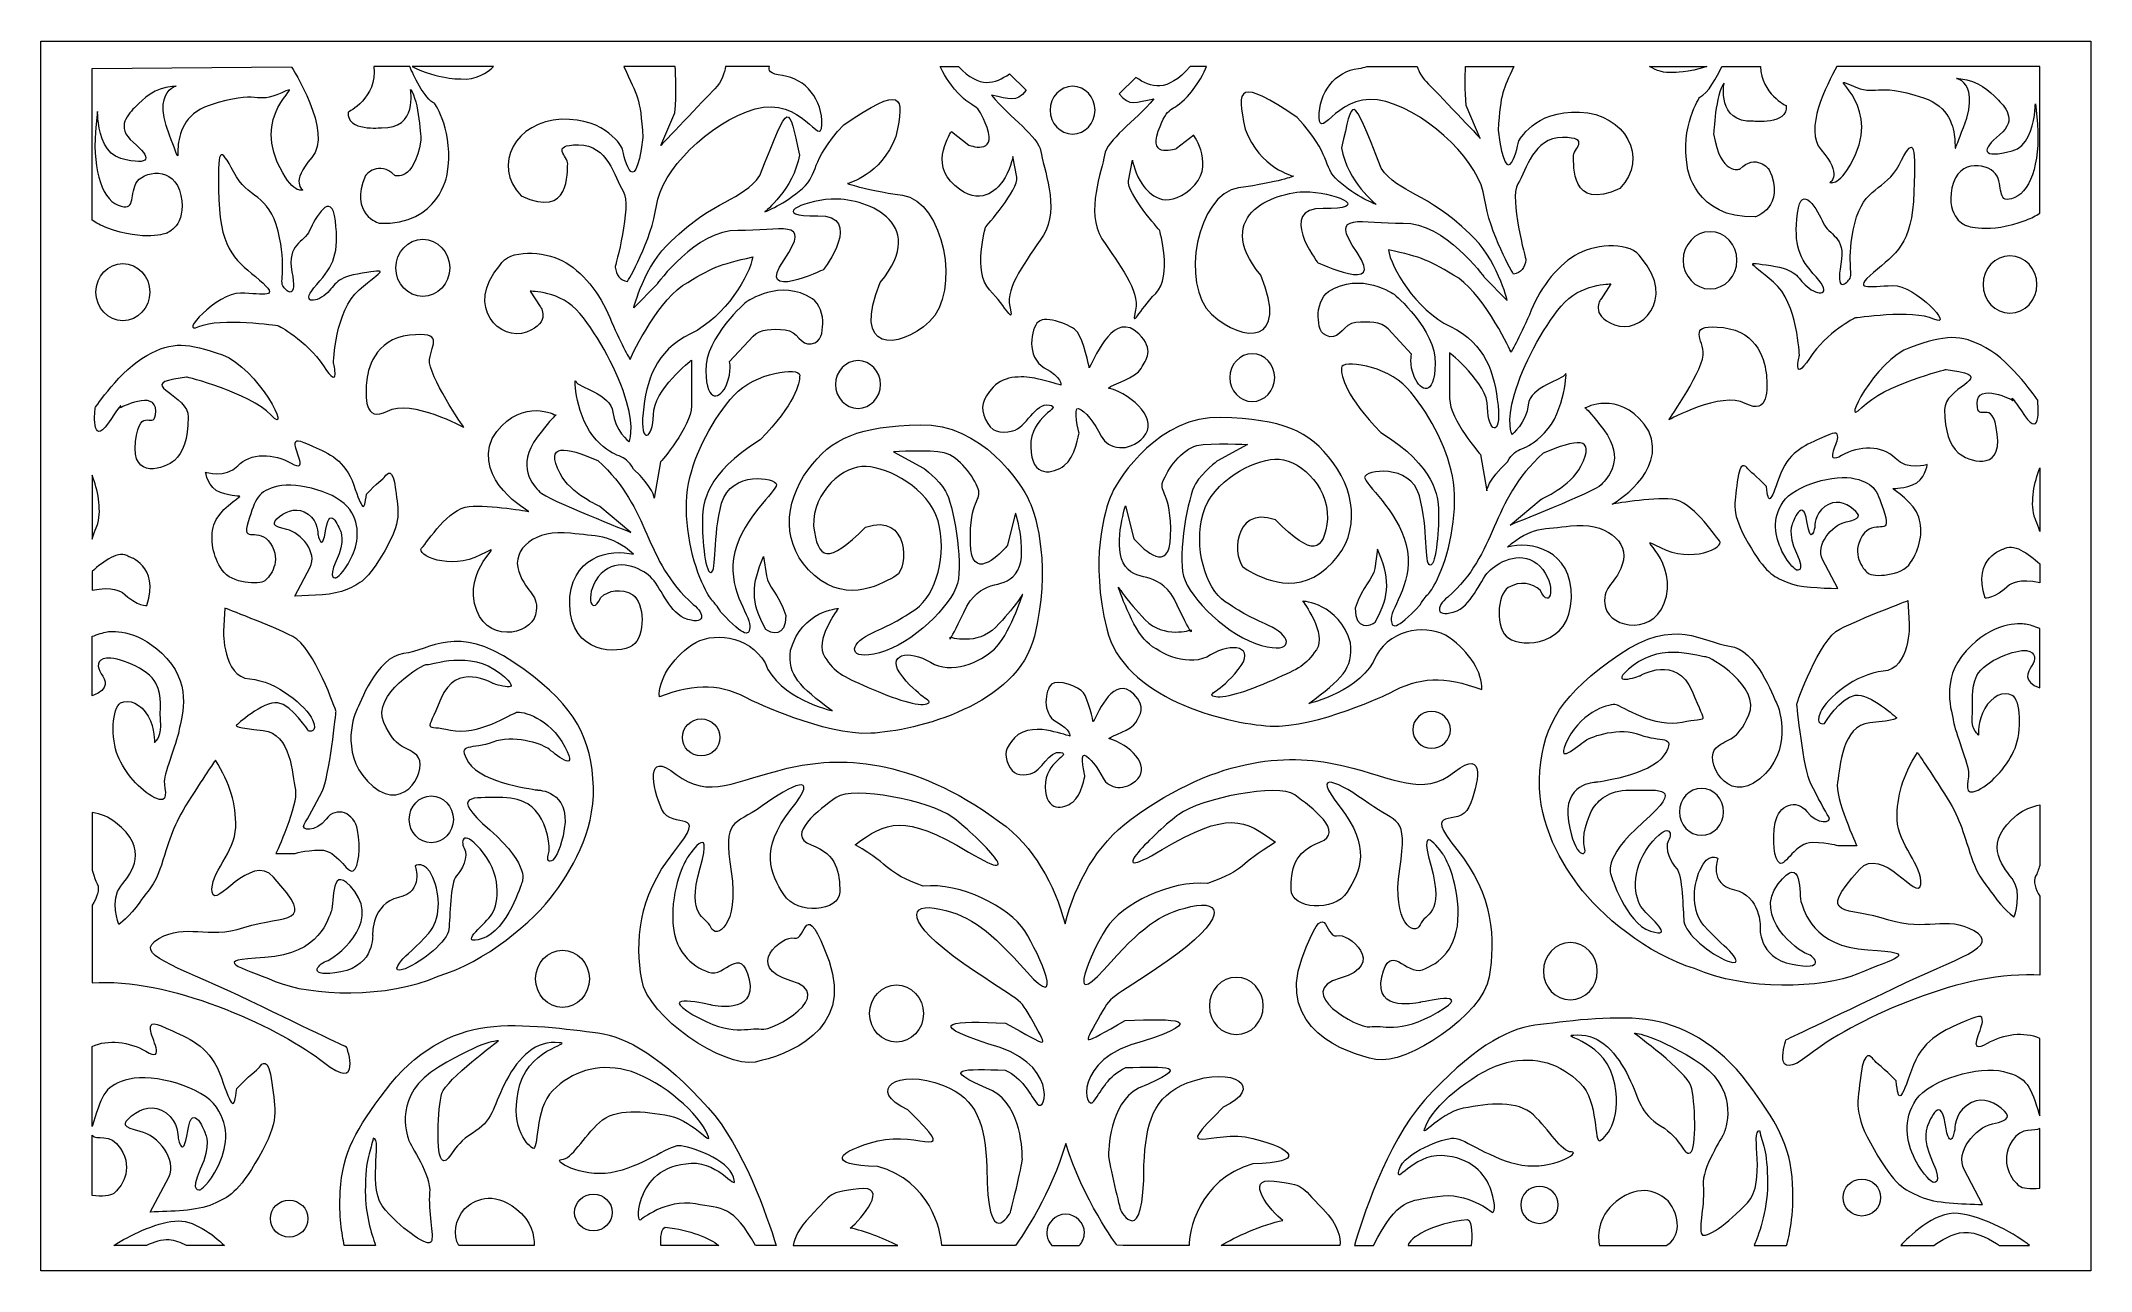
# Model space of a CAD drawing. Header units: centimetres. Extents: x -19.65 to -12.61, y 4.77 to 9.
import ezdxf

# ---------------------------------------------------------------- set-up
doc = ezdxf.new("R2010")
doc.units = ezdxf.units.CM
doc.header["$MEASUREMENT"] = 0
doc.layers.add('layer 1', color=7, linetype='Continuous')

msp = doc.modelspace()

# ---------------------------------------------------------------- linework, layer by layer
at = {"layer": 'layer 1', "color": 250, "lineweight": 9}
for points, knots in [([(-19.65325, 4.772), (-19.65325, 4.772), (-12.6053, 4.772), (-12.6053, 4.772), (-12.6053, 4.772), (-12.6053, 4.772), (-12.6053, 9.00077), (-12.6053, 9.00077), (-12.6053, 9.00077), (-12.6053, 9.00077), (-19.65325, 9.00077), (-19.65325, 9.00077), (-19.65325, 9.00077), (-19.65325, 9.00077), (-19.65325, 4.772), (-19.65325, 4.772)], [0, 0, 0, 0, 0.2, 0.2, 0.2, 0.2, 0.4, 0.4, 0.4, 0.4, 0.6, 0.6, 0.6, 0.6, 1, 1, 1, 1]), ([(-18.79236, 8.91211), (-18.79236, 8.91211), (-19.47705, 8.90611), (-19.47705, 8.90611), (-19.47705, 8.90611), (-19.47705, 8.90611), (-19.47705, 8.38499), (-19.47705, 8.38499), (-19.47705, 8.38499), (-19.46378, 8.37538), (-19.44748, 8.36649), (-19.42745, 8.35891), (-19.42745, 8.35891), (-19.29679, 8.30946), (-19.22082, 8.34036), (-19.22082, 8.34036), (-19.22082, 8.34036), (-19.22082, 8.34036), (-19.15093, 8.36509), (-19.1722, 8.47016), (-19.1722, 8.47016), (-19.19347, 8.57524), (-19.3059, 8.55361), (-19.32717, 8.51034), (-19.32717, 8.51034), (-19.34845, 8.46707), (-19.32717, 8.41145), (-19.38795, 8.43617), (-19.38795, 8.43617), (-19.44872, 8.46089), (-19.47911, 8.57524), (-19.46392, 8.71432), (-19.46392, 8.71432), (-19.44872, 8.85339), (-19.48519, 8.62469), (-19.37883, 8.59688), (-19.37883, 8.59688), (-19.27248, 8.56906), (-19.27248, 8.59997), (-19.33629, 8.65251), (-19.33629, 8.65251), (-19.4001, 8.70504), (-19.35148, 8.7514), (-19.32717, 8.77613), (-19.32717, 8.77613), (-19.30286, 8.80085), (-19.26032, 8.84103), (-19.20259, 8.84412), (-19.20259, 8.84412), (-19.14485, 8.84721), (-19.28463, 8.86266), (-19.2117, 8.67723), (-19.2117, 8.67723), (-19.13877, 8.4918), (-19.25121, 8.7205), (-19.07496, 8.77922), (-19.07496, 8.77922), (-18.89871, 8.83794), (-18.91998, 8.77922), (-18.82578, 8.82248), (-18.82578, 8.82248), (-18.73158, 8.86575), (-18.92302, 8.76995), (-18.84098, 8.58451), (-18.84098, 8.58451), (-18.78932, 8.47016), (-18.75285, 8.48871), (-18.75285, 8.48871), (-18.75285, 8.48871), (-18.75285, 8.48871), (-18.79843, 8.51343), (-18.72247, 8.59997), (-18.72247, 8.59997), (-18.6465, 8.6865), (-18.79236, 8.91211), (-18.79236, 8.91211)], [0, 0, 0, 0, 0.05, 0.05, 0.05, 0.05, 0.1, 0.1, 0.1, 0.1, 0.15, 0.15, 0.15, 0.15, 0.2, 0.2, 0.2, 0.2, 0.25, 0.25, 0.25, 0.25, 0.3, 0.3, 0.3, 0.3, 0.35, 0.35, 0.35, 0.35, 0.4, 0.4, 0.4, 0.4, 0.45, 0.45, 0.45, 0.45, 0.5, 0.5, 0.5, 0.5, 0.55, 0.55, 0.55, 0.55, 0.6, 0.6, 0.6, 0.6, 0.65, 0.65, 0.65, 0.65, 0.7, 0.7, 0.7, 0.7, 0.75, 0.75, 0.75, 0.75, 0.8, 0.8, 0.8, 0.8, 0.85, 0.85, 0.85, 0.85, 0.9, 0.9, 0.9, 0.9, 1, 1, 1, 1]), ([(-18.38532, 8.91267), (-18.37499, 8.88886), (-18.33469, 8.80042), (-18.29945, 8.78548), (-18.29945, 8.78548), (-18.29945, 8.78548), (-18.23146, 8.68695), (-18.25696, 8.54347), (-18.25696, 8.54347), (-18.25696, 8.54347), (-18.28245, 8.36715), (-18.48982, 8.37406), (-18.48982, 8.37406), (-18.48982, 8.37406), (-18.5969, 8.40518), (-18.53741, 8.53828), (-18.53741, 8.53828), (-18.53741, 8.53828), (-18.49152, 8.5936), (-18.43713, 8.53828), (-18.43713, 8.53828), (-18.43713, 8.53828), (-18.37084, 8.51408), (-18.34704, 8.65929), (-18.34704, 8.65929), (-18.34704, 8.65929), (-18.35384, 8.79758), (-18.38274, 8.83389), (-18.38274, 8.83389), (-18.38274, 8.83389), (-18.35724, 8.69732), (-18.48302, 8.70251), (-18.48302, 8.70251), (-18.48302, 8.70251), (-18.6037, 8.68868), (-18.5969, 8.7561), (-18.5969, 8.7561), (-18.5969, 8.7561), (-18.49708, 8.80429), (-18.50844, 8.91267), (-18.50844, 8.91267), (-18.50844, 8.91267), (-18.38532, 8.91267), (-18.38532, 8.91267)], [0, 0, 0, 0, 0.0833333, 0.0833333, 0.0833333, 0.0833333, 0.1666667, 0.1666667, 0.1666667, 0.1666667, 0.25, 0.25, 0.25, 0.25, 0.3333333, 0.3333333, 0.3333333, 0.3333333, 0.4166667, 0.4166667, 0.4166667, 0.4166667, 0.5, 0.5, 0.5, 0.5, 0.5833333, 0.5833333, 0.5833333, 0.5833333, 0.6666667, 0.6666667, 0.6666667, 0.6666667, 0.75, 0.75, 0.75, 0.75, 0.8333333, 0.8333333, 0.8333333, 0.8333333, 1, 1, 1, 1]), ([(-18.09716, 8.91267), (-18.11829, 8.89324), (-18.15794, 8.86564), (-18.20937, 8.87019), (-18.20937, 8.87019), (-18.20937, 8.87019), (-18.29063, 8.86861), (-18.37674, 8.91267), (-18.37674, 8.91267), (-18.37674, 8.91267), (-18.09716, 8.91267), (-18.09716, 8.91267)], [0, 0, 0, 0, 0.25, 0.25, 0.25, 0.25, 0.5, 0.5, 0.5, 0.5, 1, 1, 1, 1]), ([(-17.67935, 8.22368), (-17.67935, 8.22368), (-17.62097, 8.43421), (-17.65173, 8.48428), (-17.65173, 8.48428), (-17.6825, 8.53435), (-17.70404, 8.64386), (-17.80557, 8.64386), (-17.80557, 8.64386), (-17.9071, 8.64386), (-17.83941, 8.60319), (-17.84249, 8.57815), (-17.84249, 8.57815), (-17.84556, 8.55312), (-17.83018, 8.38728), (-18.00247, 8.46863), (-18.00247, 8.46863), (-18.104, 8.57502), (-18.02093, 8.72522), (-17.86402, 8.73148), (-17.86402, 8.73148), (-17.70711, 8.73774), (-17.65481, 8.63135), (-17.65481, 8.63135), (-17.65481, 8.63135), (-17.65481, 8.63135), (-17.61481, 8.42483), (-17.58405, 8.6689), (-17.58405, 8.6689), (-17.59287, 8.81238), (-17.60247, 8.80704), (-17.64892, 8.91267), (-17.64892, 8.91267), (-17.64892, 8.91267), (-17.47336, 8.91267), (-17.47336, 8.91267), (-17.47336, 8.91267), (-17.47065, 8.88271), (-17.46837, 8.82235), (-17.4739, 8.75426), (-17.4739, 8.75426), (-17.4739, 8.75426), (-17.52264, 8.64098), (-17.52264, 8.64098), (-17.52264, 8.64098), (-17.52264, 8.64098), (-17.37274, 8.79969), (-17.33644, 8.83599), (-17.33644, 8.83599), (-17.31223, 8.86019), (-17.30318, 8.8933), (-17.29984, 8.91267), (-17.29984, 8.91267), (-17.29984, 8.91267), (-17.14812, 8.91267), (-17.14812, 8.91267), (-17.14812, 8.91267), (-17.15322, 8.90125), (-17.14925, 8.88697), (-17.10409, 8.88167), (-17.10409, 8.88167), (-17.02409, 8.87229), (-16.96564, 8.79719), (-16.96871, 8.7127), (-16.96871, 8.7127), (-16.97179, 8.62822), (-17.03811, 8.81422), (-17.1981, 8.76729), (-17.1981, 8.76729), (-17.35808, 8.72035), (-17.52217, 8.55347), (-17.53755, 8.43456), (-17.53755, 8.43456), (-17.55294, 8.31566), (-17.63646, 8.17439), (-17.63646, 8.17439), (-17.63646, 8.17439), (-17.66321, 8.17816), (-17.67519, 8.19606), (-17.67935, 8.22368)], [0, 0, 0, 0, 0.047619, 0.047619, 0.047619, 0.047619, 0.0952381, 0.0952381, 0.0952381, 0.0952381, 0.1428571, 0.1428571, 0.1428571, 0.1428571, 0.1904762, 0.1904762, 0.1904762, 0.1904762, 0.2380952, 0.2380952, 0.2380952, 0.2380952, 0.2857143, 0.2857143, 0.2857143, 0.2857143, 0.3333333, 0.3333333, 0.3333333, 0.3333333, 0.3809524, 0.3809524, 0.3809524, 0.3809524, 0.4285714, 0.4285714, 0.4285714, 0.4285714, 0.4761905, 0.4761905, 0.4761905, 0.4761905, 0.5238095, 0.5238095, 0.5238095, 0.5238095, 0.5714286, 0.5714286, 0.5714286, 0.5714286, 0.6190476, 0.6190476, 0.6190476, 0.6190476, 0.6666667, 0.6666667, 0.6666667, 0.6666667, 0.7142857, 0.7142857, 0.7142857, 0.7142857, 0.7619048, 0.7619048, 0.7619048, 0.7619048, 0.8095238, 0.8095238, 0.8095238, 0.8095238, 0.8571429, 0.8571429, 0.8571429, 0.8571429, 0.9047619, 0.9047619, 0.9047619, 0.9047619, 1, 1, 1, 1]), ([(-16.56136, 8.91267), (-16.5519, 8.89133), (-16.53372, 8.85832), (-16.50085, 8.82232), (-16.50085, 8.82232), (-16.44429, 8.76036), (-16.43558, 8.80019), (-16.40078, 8.70283), (-16.40078, 8.70283), (-16.36597, 8.60548), (-16.46387, 8.64309), (-16.46387, 8.64309), (-16.46387, 8.64309), (-16.46387, 8.64309), (-16.52261, 8.68956), (-16.52261, 8.68956), (-16.52261, 8.68956), (-16.52261, 8.68956), (-16.6011, 8.57916), (-16.51202, 8.50385), (-16.51202, 8.50385), (-16.42293, 8.42853), (-16.37002, 8.48765), (-16.34639, 8.51919), (-16.34639, 8.51919), (-16.32275, 8.55073), (-16.31158, 8.60327), (-16.31158, 8.60327), (-16.31158, 8.60327), (-16.31158, 8.60327), (-16.29853, 8.53246), (-16.29853, 8.53246), (-16.29853, 8.53246), (-16.29092, 8.4912), (-16.40513, 8.36209), (-16.40513, 8.36209), (-16.40513, 8.36209), (-16.40513, 8.36209), (-16.45081, 8.205), (-16.39207, 8.14526), (-16.39207, 8.14526), (-16.33333, 8.08552), (-16.30723, 8.01914), (-16.32246, 8.08773), (-16.32246, 8.08773), (-16.33769, 8.15632), (-16.26589, 8.24261), (-16.20715, 8.33333), (-16.20715, 8.33333), (-16.14841, 8.42405), (-16.20908, 8.57013), (-16.21586, 8.62097), (-16.21586, 8.62097), (-16.22263, 8.67181), (-16.32084, 8.73642), (-16.38584, 8.8142), (-16.38584, 8.8142), (-16.3211, 8.80255), (-16.30278, 8.78617), (-16.26589, 8.83117), (-16.26589, 8.83117), (-16.26589, 8.83117), (-16.32362, 8.88751), (-16.32362, 8.88751), (-16.32362, 8.88751), (-16.37357, 8.8545), (-16.4252, 8.83515), (-16.49916, 8.91267), (-16.49916, 8.91267), (-16.49916, 8.91267), (-16.56136, 8.91267), (-16.56136, 8.91267)], [0, 0, 0, 0, 0.0526316, 0.0526316, 0.0526316, 0.0526316, 0.1052632, 0.1052632, 0.1052632, 0.1052632, 0.1578947, 0.1578947, 0.1578947, 0.1578947, 0.2105263, 0.2105263, 0.2105263, 0.2105263, 0.2631579, 0.2631579, 0.2631579, 0.2631579, 0.3157895, 0.3157895, 0.3157895, 0.3157895, 0.3684211, 0.3684211, 0.3684211, 0.3684211, 0.4210526, 0.4210526, 0.4210526, 0.4210526, 0.4736842, 0.4736842, 0.4736842, 0.4736842, 0.5263158, 0.5263158, 0.5263158, 0.5263158, 0.5789474, 0.5789474, 0.5789474, 0.5789474, 0.6315789, 0.6315789, 0.6315789, 0.6315789, 0.6842105, 0.6842105, 0.6842105, 0.6842105, 0.7368421, 0.7368421, 0.7368421, 0.7368421, 0.7894737, 0.7894737, 0.7894737, 0.7894737, 0.8421053, 0.8421053, 0.8421053, 0.8421053, 0.8947368, 0.8947368, 0.8947368, 0.8947368, 1, 1, 1, 1]), ([(-15.64642, 8.91267), (-15.65365, 8.89339), (-15.67188, 8.85397), (-15.71193, 8.8101), (-15.71193, 8.8101), (-15.7685, 8.74815), (-15.7772, 8.78798), (-15.81201, 8.69062), (-15.81201, 8.69062), (-15.84682, 8.59327), (-15.74892, 8.63088), (-15.74892, 8.63088), (-15.74892, 8.63088), (-15.74892, 8.63088), (-15.69018, 8.67735), (-15.69018, 8.67735), (-15.69018, 8.67735), (-15.69018, 8.67735), (-15.61168, 8.56695), (-15.70077, 8.49163), (-15.70077, 8.49163), (-15.78985, 8.41632), (-15.84276, 8.47544), (-15.8664, 8.50698), (-15.8664, 8.50698), (-15.89003, 8.53852), (-15.9012, 8.59105), (-15.9012, 8.59105), (-15.9012, 8.59105), (-15.9012, 8.59105), (-15.91426, 8.52025), (-15.91426, 8.52025), (-15.91426, 8.52025), (-15.92186, 8.47899), (-15.80766, 8.34988), (-15.80766, 8.34988), (-15.80766, 8.34988), (-15.80766, 8.34988), (-15.76197, 8.19279), (-15.82071, 8.13305), (-15.82071, 8.13305), (-15.87945, 8.07331), (-15.90555, 8.00693), (-15.89033, 8.07552), (-15.89033, 8.07552), (-15.8751, 8.14411), (-15.94689, 8.2304), (-16.00563, 8.32112), (-16.00563, 8.32112), (-16.06437, 8.41183), (-16.0037, 8.55792), (-15.99693, 8.60876), (-15.99693, 8.60876), (-15.99016, 8.65959), (-15.89195, 8.72421), (-15.82695, 8.80199), (-15.82695, 8.80199), (-15.89168, 8.79034), (-15.91, 8.77396), (-15.94689, 8.81895), (-15.94689, 8.81895), (-15.94689, 8.81895), (-15.88917, 8.8753), (-15.88917, 8.8753), (-15.88917, 8.8753), (-15.83674, 8.84066), (-15.78247, 8.82104), (-15.70249, 8.91267), (-15.70249, 8.91267), (-15.70249, 8.91267), (-15.64642, 8.91267), (-15.64642, 8.91267)], [0, 0, 0, 0, 0.0526316, 0.0526316, 0.0526316, 0.0526316, 0.1052632, 0.1052632, 0.1052632, 0.1052632, 0.1578947, 0.1578947, 0.1578947, 0.1578947, 0.2105263, 0.2105263, 0.2105263, 0.2105263, 0.2631579, 0.2631579, 0.2631579, 0.2631579, 0.3157895, 0.3157895, 0.3157895, 0.3157895, 0.3684211, 0.3684211, 0.3684211, 0.3684211, 0.4210526, 0.4210526, 0.4210526, 0.4210526, 0.4736842, 0.4736842, 0.4736842, 0.4736842, 0.5263158, 0.5263158, 0.5263158, 0.5263158, 0.5789474, 0.5789474, 0.5789474, 0.5789474, 0.6315789, 0.6315789, 0.6315789, 0.6315789, 0.6842105, 0.6842105, 0.6842105, 0.6842105, 0.7368421, 0.7368421, 0.7368421, 0.7368421, 0.7894737, 0.7894737, 0.7894737, 0.7894737, 0.8421053, 0.8421053, 0.8421053, 0.8421053, 0.8947368, 0.8947368, 0.8947368, 0.8947368, 1, 1, 1, 1]), ([(-14.54811, 8.24874), (-14.54811, 8.24874), (-14.60649, 8.45927), (-14.57572, 8.50934), (-14.57572, 8.50934), (-14.54496, 8.5594), (-14.52342, 8.66892), (-14.42189, 8.66892), (-14.42189, 8.66892), (-14.32036, 8.66892), (-14.38805, 8.62824), (-14.38497, 8.60321), (-14.38497, 8.60321), (-14.38189, 8.57818), (-14.39728, 8.41234), (-14.22498, 8.49369), (-14.22498, 8.49369), (-14.12345, 8.60008), (-14.20652, 8.75028), (-14.36343, 8.75654), (-14.36343, 8.75654), (-14.52034, 8.76279), (-14.57265, 8.6564), (-14.57265, 8.6564), (-14.57265, 8.6564), (-14.57265, 8.6564), (-14.61264, 8.44988), (-14.64341, 8.69395), (-14.64341, 8.69395), (-14.63536, 8.82505), (-14.62664, 8.83191), (-14.58978, 8.91267), (-14.58978, 8.91267), (-14.58978, 8.91267), (-14.7558, 8.91267), (-14.7558, 8.91267), (-14.7558, 8.91267), (-14.75744, 8.87975), (-14.75782, 8.83183), (-14.75356, 8.77931), (-14.75356, 8.77931), (-14.75356, 8.77931), (-14.70482, 8.66604), (-14.70482, 8.66604), (-14.70482, 8.66604), (-14.70482, 8.66604), (-14.85472, 8.82475), (-14.89102, 8.86105), (-14.89102, 8.86105), (-14.90656, 8.87658), (-14.91585, 8.89579), (-14.9214, 8.91267), (-14.9214, 8.91267), (-14.9214, 8.91267), (-15.09541, 8.91267), (-15.09541, 8.91267), (-15.09541, 8.91267), (-15.10221, 8.9102), (-15.11131, 8.90815), (-15.12337, 8.90673), (-15.12337, 8.90673), (-15.20336, 8.89734), (-15.26182, 8.82225), (-15.25874, 8.73776), (-15.25874, 8.73776), (-15.25567, 8.65328), (-15.18935, 8.83928), (-15.02936, 8.79235), (-15.02936, 8.79235), (-14.86937, 8.74541), (-14.70529, 8.57852), (-14.6899, 8.45962), (-14.6899, 8.45962), (-14.67452, 8.34071), (-14.591, 8.19945), (-14.591, 8.19945), (-14.591, 8.19945), (-14.56425, 8.20322), (-14.55227, 8.22112), (-14.54811, 8.24874)], [0, 0, 0, 0, 0.047619, 0.047619, 0.047619, 0.047619, 0.0952381, 0.0952381, 0.0952381, 0.0952381, 0.1428571, 0.1428571, 0.1428571, 0.1428571, 0.1904762, 0.1904762, 0.1904762, 0.1904762, 0.2380952, 0.2380952, 0.2380952, 0.2380952, 0.2857143, 0.2857143, 0.2857143, 0.2857143, 0.3333333, 0.3333333, 0.3333333, 0.3333333, 0.3809524, 0.3809524, 0.3809524, 0.3809524, 0.4285714, 0.4285714, 0.4285714, 0.4285714, 0.4761905, 0.4761905, 0.4761905, 0.4761905, 0.5238095, 0.5238095, 0.5238095, 0.5238095, 0.5714286, 0.5714286, 0.5714286, 0.5714286, 0.6190476, 0.6190476, 0.6190476, 0.6190476, 0.6666667, 0.6666667, 0.6666667, 0.6666667, 0.7142857, 0.7142857, 0.7142857, 0.7142857, 0.7619048, 0.7619048, 0.7619048, 0.7619048, 0.8095238, 0.8095238, 0.8095238, 0.8095238, 0.8571429, 0.8571429, 0.8571429, 0.8571429, 0.9047619, 0.9047619, 0.9047619, 0.9047619, 1, 1, 1, 1]), ([(-14.12296, 8.91267), (-14.10146, 8.8998), (-14.07335, 8.88953), (-14.04041, 8.89244), (-14.04041, 8.89244), (-14.04041, 8.89244), (-13.98984, 8.89146), (-13.92621, 8.91267), (-13.92621, 8.91267), (-13.92621, 8.91267), (-14.12296, 8.91267), (-14.12296, 8.91267)], [0, 0, 0, 0, 0.25, 0.25, 0.25, 0.25, 0.5, 0.5, 0.5, 0.5, 1, 1, 1, 1]), ([(-13.8746, 8.91267), (-13.89148, 8.87723), (-13.92249, 8.81953), (-13.95033, 8.80774), (-13.95033, 8.80774), (-13.95033, 8.80774), (-14.01832, 8.7092), (-13.99282, 8.56572), (-13.99282, 8.56572), (-13.99282, 8.56572), (-13.96733, 8.3894), (-13.75996, 8.39631), (-13.75996, 8.39631), (-13.75996, 8.39631), (-13.65288, 8.42743), (-13.71237, 8.56054), (-13.71237, 8.56054), (-13.71237, 8.56054), (-13.75826, 8.61585), (-13.81265, 8.56054), (-13.81265, 8.56054), (-13.81265, 8.56054), (-13.87894, 8.53634), (-13.90274, 8.68154), (-13.90274, 8.68154), (-13.90274, 8.68154), (-13.89594, 8.81984), (-13.86705, 8.85614), (-13.86705, 8.85614), (-13.86705, 8.85614), (-13.89254, 8.71957), (-13.76676, 8.72476), (-13.76676, 8.72476), (-13.76676, 8.72476), (-13.64608, 8.71093), (-13.65288, 8.77835), (-13.65288, 8.77835), (-13.65288, 8.77835), (-13.73898, 8.81992), (-13.74214, 8.91267), (-13.74214, 8.91267), (-13.74214, 8.91267), (-13.8746, 8.91267), (-13.8746, 8.91267)], [0, 0, 0, 0, 0.0833333, 0.0833333, 0.0833333, 0.0833333, 0.1666667, 0.1666667, 0.1666667, 0.1666667, 0.25, 0.25, 0.25, 0.25, 0.3333333, 0.3333333, 0.3333333, 0.3333333, 0.4166667, 0.4166667, 0.4166667, 0.4166667, 0.5, 0.5, 0.5, 0.5, 0.5833333, 0.5833333, 0.5833333, 0.5833333, 0.6666667, 0.6666667, 0.6666667, 0.6666667, 0.75, 0.75, 0.75, 0.75, 0.8333333, 0.8333333, 0.8333333, 0.8333333, 1, 1, 1, 1]), ([(-12.7815, 8.91267), (-12.7815, 8.91267), (-12.7815, 8.40902), (-12.7815, 8.40902), (-12.7815, 8.40902), (-12.79422, 8.4002), (-12.8096, 8.39204), (-12.82819, 8.38501), (-12.82819, 8.38501), (-12.95886, 8.33556), (-13.03483, 8.36646), (-13.03483, 8.36646), (-13.03483, 8.36646), (-13.03483, 8.36646), (-13.10472, 8.39119), (-13.08344, 8.49626), (-13.08344, 8.49626), (-13.06217, 8.60134), (-12.94974, 8.57971), (-12.92847, 8.53644), (-12.92847, 8.53644), (-12.9072, 8.49317), (-12.92847, 8.43754), (-12.86769, 8.46227), (-12.86769, 8.46227), (-12.80692, 8.48699), (-12.77653, 8.60134), (-12.79173, 8.74042), (-12.79173, 8.74042), (-12.80692, 8.87949), (-12.77045, 8.65079), (-12.87681, 8.62298), (-12.87681, 8.62298), (-12.98317, 8.59516), (-12.98317, 8.62607), (-12.91935, 8.67861), (-12.91935, 8.67861), (-12.85554, 8.73114), (-12.90416, 8.7775), (-12.92847, 8.80223), (-12.92847, 8.80223), (-12.95278, 8.82695), (-12.99532, 8.86713), (-13.05306, 8.87022), (-13.05306, 8.87022), (-13.11079, 8.87331), (-12.97101, 8.88876), (-13.04394, 8.70333), (-13.04394, 8.70333), (-13.11687, 8.5179), (-13.00444, 8.7466), (-13.18068, 8.80532), (-13.18068, 8.80532), (-13.35693, 8.86404), (-13.33566, 8.80532), (-13.42986, 8.84858), (-13.42986, 8.84858), (-13.52406, 8.89185), (-13.33262, 8.79604), (-13.41467, 8.61061), (-13.41467, 8.61061), (-13.46633, 8.49626), (-13.50279, 8.51481), (-13.50279, 8.51481), (-13.50279, 8.51481), (-13.50279, 8.51481), (-13.45721, 8.53953), (-13.53318, 8.62607), (-13.53318, 8.62607), (-13.5935, 8.69478), (-13.51396, 8.85117), (-13.47864, 8.91267), (-13.47864, 8.91267), (-13.47864, 8.91267), (-12.7815, 8.91267), (-12.7815, 8.91267)], [0, 0, 0, 0, 0.05, 0.05, 0.05, 0.05, 0.1, 0.1, 0.1, 0.1, 0.15, 0.15, 0.15, 0.15, 0.2, 0.2, 0.2, 0.2, 0.25, 0.25, 0.25, 0.25, 0.3, 0.3, 0.3, 0.3, 0.35, 0.35, 0.35, 0.35, 0.4, 0.4, 0.4, 0.4, 0.45, 0.45, 0.45, 0.45, 0.5, 0.5, 0.5, 0.5, 0.55, 0.55, 0.55, 0.55, 0.6, 0.6, 0.6, 0.6, 0.65, 0.65, 0.65, 0.65, 0.7, 0.7, 0.7, 0.7, 0.75, 0.75, 0.75, 0.75, 0.8, 0.8, 0.8, 0.8, 0.85, 0.85, 0.85, 0.85, 0.9, 0.9, 0.9, 0.9, 1, 1, 1, 1]), ([(-17.53588, 8.16414), (-17.53588, 8.16414), (-17.4001, 8.35275), (-17.25771, 8.34938), (-17.25771, 8.34938), (-17.11531, 8.34601), (-16.9961, 8.39653), (-17.09876, 8.24834), (-17.09876, 8.24834), (-17.20141, 8.10015), (-16.96299, 8.21466), (-16.96299, 8.21466), (-16.96299, 8.21466), (-16.96299, 8.21466), (-16.82059, 8.40327), (-16.98285, 8.3999), (-16.98285, 8.3999), (-17.14512, 8.39653), (-17.04246, 8.45042), (-16.93649, 8.45715), (-16.93649, 8.45715), (-16.83052, 8.46389), (-16.5921, 8.38306), (-16.76761, 8.17088), (-16.76761, 8.17088), (-16.86738, 7.93222), (-16.708, 7.93512), (-16.59872, 8.03616), (-16.59872, 8.03616), (-16.48944, 8.1372), (-16.54905, 8.45042), (-16.69144, 8.47063), (-16.69144, 8.47063), (-16.83384, 8.49083), (-16.8802, 8.51104), (-16.8802, 8.51104), (-16.8802, 8.51104), (-16.8802, 8.51104), (-16.76429, 8.53799), (-16.71462, 8.6727), (-16.71462, 8.6727), (-16.68152, 8.81705), (-16.69049, 8.84975), (-16.89344, 8.71312), (-16.89344, 8.71312), (-17.01593, 8.5789), (-16.97529, 8.5481), (-17.03489, 8.49421), (-17.03489, 8.49421), (-17.0945, 8.44032), (-17.16499, 8.41337), (-17.16499, 8.41337), (-17.16499, 8.41337), (-17.16499, 8.41337), (-17.06564, 8.49083), (-17.04577, 8.60871), (-17.04577, 8.60871), (-17.08551, 8.78048), (-17.07558, 8.81079), (-17.18155, 8.53799), (-17.18155, 8.53799), (-17.244, 8.45042), (-17.33675, 8.45855), (-17.4862, 8.31233), (-17.4862, 8.31233), (-17.57893, 8.2315), (-17.61535, 8.08331), (-17.61535, 8.08331), (-17.61535, 8.08331), (-17.61535, 8.08331), (-17.53588, 8.16414), (-17.53588, 8.16414)], [0, 0, 0, 0, 0.0526316, 0.0526316, 0.0526316, 0.0526316, 0.1052632, 0.1052632, 0.1052632, 0.1052632, 0.1578947, 0.1578947, 0.1578947, 0.1578947, 0.2105263, 0.2105263, 0.2105263, 0.2105263, 0.2631579, 0.2631579, 0.2631579, 0.2631579, 0.3157895, 0.3157895, 0.3157895, 0.3157895, 0.3684211, 0.3684211, 0.3684211, 0.3684211, 0.4210526, 0.4210526, 0.4210526, 0.4210526, 0.4736842, 0.4736842, 0.4736842, 0.4736842, 0.5263158, 0.5263158, 0.5263158, 0.5263158, 0.5789474, 0.5789474, 0.5789474, 0.5789474, 0.6315789, 0.6315789, 0.6315789, 0.6315789, 0.6842105, 0.6842105, 0.6842105, 0.6842105, 0.7368421, 0.7368421, 0.7368421, 0.7368421, 0.7894737, 0.7894737, 0.7894737, 0.7894737, 0.8421053, 0.8421053, 0.8421053, 0.8421053, 0.8947368, 0.8947368, 0.8947368, 0.8947368, 1, 1, 1, 1]), ([(-16.18392, 8.76297), (-16.18392, 8.80816), (-16.14919, 8.84502), (-16.1066, 8.84502), (-16.1066, 8.84502), (-16.06402, 8.84502), (-16.02929, 8.80816), (-16.02929, 8.76297), (-16.02929, 8.76297), (-16.02929, 8.71778), (-16.06402, 8.68092), (-16.1066, 8.68092), (-16.1066, 8.68092), (-16.14919, 8.68092), (-16.18392, 8.71778), (-16.18392, 8.76297)], [0, 0, 0, 0, 0.2, 0.2, 0.2, 0.2, 0.4, 0.4, 0.4, 0.4, 0.6, 0.6, 0.6, 0.6, 1, 1, 1, 1]), ([(-14.69158, 8.1892), (-14.69158, 8.1892), (-14.82735, 8.37781), (-14.96975, 8.37444), (-14.96975, 8.37444), (-15.11214, 8.37107), (-15.23136, 8.42159), (-15.1287, 8.2734), (-15.1287, 8.2734), (-15.02605, 8.12521), (-15.26447, 8.23972), (-15.26447, 8.23972), (-15.26447, 8.23972), (-15.26447, 8.23972), (-15.40687, 8.42833), (-15.2446, 8.42496), (-15.2446, 8.42496), (-15.08234, 8.42159), (-15.185, 8.47548), (-15.29097, 8.48221), (-15.29097, 8.48221), (-15.39693, 8.48895), (-15.63536, 8.40812), (-15.45985, 8.19594), (-15.45985, 8.19594), (-15.36008, 7.95728), (-15.51946, 7.96018), (-15.62874, 8.06122), (-15.62874, 8.06122), (-15.73802, 8.16226), (-15.67841, 8.47548), (-15.53602, 8.49568), (-15.53602, 8.49568), (-15.39362, 8.51589), (-15.34726, 8.5361), (-15.34726, 8.5361), (-15.34726, 8.5361), (-15.34726, 8.5361), (-15.46316, 8.56304), (-15.51284, 8.69776), (-15.51284, 8.69776), (-15.54594, 8.84211), (-15.53697, 8.87481), (-15.33402, 8.73818), (-15.33402, 8.73818), (-15.21153, 8.60395), (-15.25217, 8.57316), (-15.19257, 8.51927), (-15.19257, 8.51927), (-15.13296, 8.46538), (-15.06247, 8.43843), (-15.06247, 8.43843), (-15.06247, 8.43843), (-15.06247, 8.43843), (-15.16182, 8.51589), (-15.18169, 8.63377), (-15.18169, 8.63377), (-15.14195, 8.80553), (-15.15188, 8.83585), (-15.04591, 8.56304), (-15.04591, 8.56304), (-14.98346, 8.47548), (-14.8907, 8.48361), (-14.74126, 8.33739), (-14.74126, 8.33739), (-14.64853, 8.25656), (-14.61211, 8.10837), (-14.61211, 8.10837), (-14.61211, 8.10837), (-14.61211, 8.10837), (-14.69158, 8.1892), (-14.69158, 8.1892)], [0, 0, 0, 0, 0.0526316, 0.0526316, 0.0526316, 0.0526316, 0.1052632, 0.1052632, 0.1052632, 0.1052632, 0.1578947, 0.1578947, 0.1578947, 0.1578947, 0.2105263, 0.2105263, 0.2105263, 0.2105263, 0.2631579, 0.2631579, 0.2631579, 0.2631579, 0.3157895, 0.3157895, 0.3157895, 0.3157895, 0.3684211, 0.3684211, 0.3684211, 0.3684211, 0.4210526, 0.4210526, 0.4210526, 0.4210526, 0.4736842, 0.4736842, 0.4736842, 0.4736842, 0.5263158, 0.5263158, 0.5263158, 0.5263158, 0.5789474, 0.5789474, 0.5789474, 0.5789474, 0.6315789, 0.6315789, 0.6315789, 0.6315789, 0.6842105, 0.6842105, 0.6842105, 0.6842105, 0.7368421, 0.7368421, 0.7368421, 0.7368421, 0.7894737, 0.7894737, 0.7894737, 0.7894737, 0.8421053, 0.8421053, 0.8421053, 0.8421053, 0.8947368, 0.8947368, 0.8947368, 0.8947368, 1, 1, 1, 1]), ([(-18.64778, 7.89353), (-18.64778, 7.89353), (-18.62153, 7.79172), (-18.68224, 7.88352), (-18.68224, 7.88352), (-18.74296, 7.97531), (-18.83814, 8.02204), (-18.83814, 8.02204), (-18.83814, 8.02204), (-18.83814, 8.02204), (-19.0367, 8.05208), (-19.11054, 8.0187), (-19.11054, 8.0187), (-19.18438, 7.98532), (-19.04818, 8.13553), (-18.96777, 8.13386), (-18.96777, 8.13386), (-18.88737, 8.13219), (-18.82665, 8.11383), (-18.90213, 8.17892), (-18.90213, 8.17892), (-18.97762, 8.24401), (-19.03505, 8.27071), (-19.04162, 8.45597), (-19.04162, 8.45597), (-19.04818, 8.64122), (-19.03834, 8.64122), (-18.99075, 8.54943), (-18.99075, 8.54943), (-18.94316, 8.45763), (-18.86931, 8.47599), (-18.83814, 8.34748), (-18.83814, 8.34748), (-18.80696, 8.21898), (-18.83485, 8.17391), (-18.82008, 8.15556), (-18.82008, 8.15556), (-18.80532, 8.1372), (-18.7725, 8.11049), (-18.79055, 8.20729), (-18.79055, 8.20729), (-18.8086, 8.30409), (-18.74788, 8.30743), (-18.72983, 8.34915), (-18.72983, 8.34915), (-18.71178, 8.39088), (-18.65436, 8.49264), (-18.64122, 8.38253), (-18.64122, 8.38253), (-18.62808, 8.27242), (-18.64557, 8.22905), (-18.70522, 8.1639), (-18.70522, 8.1639), (-18.76486, 8.09875), (-18.71178, 8.09714), (-18.67404, 8.13052), (-18.67404, 8.13052), (-18.63629, 8.1639), (-18.64238, 8.18835), (-18.54932, 8.20229), (-18.54932, 8.20229), (-18.45627, 8.21623), (-18.47428, 8.21792), (-18.55917, 8.14554), (-18.55917, 8.14554), (-18.64286, 8.07378), (-18.64778, 7.89353), (-18.64778, 7.89353)], [0, 0, 0, 0, 0.0555556, 0.0555556, 0.0555556, 0.0555556, 0.1111111, 0.1111111, 0.1111111, 0.1111111, 0.1666667, 0.1666667, 0.1666667, 0.1666667, 0.2222222, 0.2222222, 0.2222222, 0.2222222, 0.2777778, 0.2777778, 0.2777778, 0.2777778, 0.3333333, 0.3333333, 0.3333333, 0.3333333, 0.3888889, 0.3888889, 0.3888889, 0.3888889, 0.4444444, 0.4444444, 0.4444444, 0.4444444, 0.5, 0.5, 0.5, 0.5, 0.5555556, 0.5555556, 0.5555556, 0.5555556, 0.6111111, 0.6111111, 0.6111111, 0.6111111, 0.6666667, 0.6666667, 0.6666667, 0.6666667, 0.7222222, 0.7222222, 0.7222222, 0.7222222, 0.7777778, 0.7777778, 0.7777778, 0.7777778, 0.8333333, 0.8333333, 0.8333333, 0.8333333, 0.8888889, 0.8888889, 0.8888889, 0.8888889, 1, 1, 1, 1]), ([(-13.60786, 7.91963), (-13.60786, 7.91963), (-13.63412, 7.81782), (-13.5734, 7.90962), (-13.5734, 7.90962), (-13.51268, 8.00141), (-13.41751, 8.04814), (-13.41751, 8.04814), (-13.41751, 8.04814), (-13.41751, 8.04814), (-13.21895, 8.07818), (-13.1451, 8.0448), (-13.1451, 8.0448), (-13.07126, 8.01142), (-13.20746, 8.16163), (-13.28787, 8.15996), (-13.28787, 8.15996), (-13.36828, 8.15829), (-13.42899, 8.13993), (-13.35351, 8.20502), (-13.35351, 8.20502), (-13.27802, 8.27011), (-13.22059, 8.29681), (-13.21403, 8.48207), (-13.21403, 8.48207), (-13.20746, 8.66732), (-13.21731, 8.66732), (-13.2649, 8.57553), (-13.2649, 8.57553), (-13.31248, 8.48373), (-13.38633, 8.50209), (-13.41751, 8.37358), (-13.41751, 8.37358), (-13.44869, 8.24507), (-13.42079, 8.20001), (-13.43556, 8.18165), (-13.43556, 8.18165), (-13.45033, 8.1633), (-13.48315, 8.13659), (-13.4651, 8.23339), (-13.4651, 8.23339), (-13.44705, 8.33019), (-13.50776, 8.33353), (-13.52581, 8.37525), (-13.52581, 8.37525), (-13.54386, 8.41698), (-13.60128, 8.51874), (-13.61443, 8.40863), (-13.61443, 8.40863), (-13.62757, 8.29852), (-13.61007, 8.25515), (-13.55043, 8.19), (-13.55043, 8.19), (-13.49078, 8.12485), (-13.54386, 8.12324), (-13.58161, 8.15662), (-13.58161, 8.15662), (-13.61935, 8.19), (-13.61326, 8.21444), (-13.70632, 8.22839), (-13.70632, 8.22839), (-13.79938, 8.24233), (-13.78137, 8.24402), (-13.69648, 8.17164), (-13.69648, 8.17164), (-13.61278, 8.09988), (-13.60786, 7.91963), (-13.60786, 7.91963)], [0, 0, 0, 0, 0.0555556, 0.0555556, 0.0555556, 0.0555556, 0.1111111, 0.1111111, 0.1111111, 0.1111111, 0.1666667, 0.1666667, 0.1666667, 0.1666667, 0.2222222, 0.2222222, 0.2222222, 0.2222222, 0.2777778, 0.2777778, 0.2777778, 0.2777778, 0.3333333, 0.3333333, 0.3333333, 0.3333333, 0.3888889, 0.3888889, 0.3888889, 0.3888889, 0.4444444, 0.4444444, 0.4444444, 0.4444444, 0.5, 0.5, 0.5, 0.5, 0.5555556, 0.5555556, 0.5555556, 0.5555556, 0.6111111, 0.6111111, 0.6111111, 0.6111111, 0.6666667, 0.6666667, 0.6666667, 0.6666667, 0.7222222, 0.7222222, 0.7222222, 0.7222222, 0.7777778, 0.7777778, 0.7777778, 0.7777778, 0.8333333, 0.8333333, 0.8333333, 0.8333333, 0.8888889, 0.8888889, 0.8888889, 0.8888889, 1, 1, 1, 1]), ([(-18.24796, 8.22065), (-18.24796, 8.27481), (-18.28958, 8.31897), (-18.34061, 8.31897), (-18.34061, 8.31897), (-18.39164, 8.31897), (-18.43326, 8.27481), (-18.43326, 8.22065), (-18.43326, 8.22065), (-18.43326, 8.16649), (-18.39164, 8.12232), (-18.34061, 8.12232), (-18.34061, 8.12232), (-18.28958, 8.12232), (-18.24796, 8.16649), (-18.24796, 8.22065)], [0, 0, 0, 0, 0.2, 0.2, 0.2, 0.2, 0.4, 0.4, 0.4, 0.4, 0.6, 0.6, 0.6, 0.6, 1, 1, 1, 1]), ([(-14.00769, 8.24675), (-14.00769, 8.30091), (-13.96607, 8.34507), (-13.91504, 8.34507), (-13.91504, 8.34507), (-13.86401, 8.34507), (-13.82238, 8.30091), (-13.82238, 8.24675), (-13.82238, 8.24675), (-13.82238, 8.19259), (-13.86401, 8.14842), (-13.91504, 8.14842), (-13.91504, 8.14842), (-13.96607, 8.14842), (-14.00769, 8.19259), (-14.00769, 8.24675)], [0, 0, 0, 0, 0.2, 0.2, 0.2, 0.2, 0.4, 0.4, 0.4, 0.4, 0.6, 0.6, 0.6, 0.6, 1, 1, 1, 1]), ([(-17.54488, 7.42921), (-17.54488, 7.42921), (-17.52326, 7.55377), (-17.52326, 7.55377), (-17.52326, 7.55377), (-17.52326, 7.55377), (-17.41723, 7.67378), (-17.41723, 7.74624), (-17.41723, 7.74624), (-17.41723, 7.81871), (-17.41723, 7.90325), (-17.41723, 7.90325), (-17.41723, 7.90325), (-17.41723, 7.90325), (-17.54785, 7.80059), (-17.54785, 7.71605), (-17.54785, 7.71605), (-17.54785, 7.63151), (-17.59535, 7.61037), (-17.58348, 7.72209), (-17.58348, 7.72209), (-17.5716, 7.8338), (-17.5424, 7.93407), (-17.4202, 7.99383), (-17.4202, 7.99383), (-17.29799, 8.05358), (-17.21535, 8.19779), (-17.20645, 8.25817), (-17.20645, 8.25817), (-17.32382, 8.23204), (-17.34572, 8.22232), (-17.44824, 8.15989), (-17.44824, 8.15989), (-17.54412, 8.0907), (-17.62801, 7.90627), (-17.62801, 7.90627), (-17.62801, 7.90627), (-17.62801, 7.90627), (-17.66449, 7.9683), (-17.69758, 8.04982), (-17.69758, 8.04982), (-17.73067, 8.13134), (-17.79469, 8.21198), (-17.86, 8.2452), (-17.86, 8.2452), (-17.92531, 8.27841), (-18.04363, 8.2867), (-18.07628, 8.22933), (-18.07628, 8.22933), (-18.19902, 8.08526), (-18.0723, 7.96514), (-17.98425, 7.99986), (-17.98425, 7.99986), (-17.89621, 8.03459), (-17.93675, 8.08742), (-17.93675, 8.08742), (-17.93675, 8.08742), (-17.93675, 8.08742), (-17.97127, 8.14039), (-17.97127, 8.14039), (-17.97127, 8.14039), (-17.97127, 8.14039), (-17.866, 8.1429), (-17.80069, 8.0644), (-17.80069, 8.0644), (-17.73538, 7.9859), (-17.66845, 7.86047), (-17.63988, 7.76134), (-17.63988, 7.76134), (-17.61132, 7.66221), (-17.63122, 7.6227), (-17.63122, 7.6227), (-17.63122, 7.6227), (-17.63122, 7.6227), (-17.68119, 7.66182), (-17.68738, 7.72511), (-17.68738, 7.72511), (-17.69357, 7.78839), (-17.80749, 7.80914), (-17.81504, 7.83078), (-17.81504, 7.83078), (-17.82258, 7.85242), (-17.81417, 7.70121), (-17.74379, 7.62849), (-17.74379, 7.62849), (-17.6734, 7.55577), (-17.64879, 7.58924), (-17.61613, 7.52885), (-17.61613, 7.52885), (-17.54642, 7.46579), (-17.54488, 7.42921), (-17.54488, 7.42921)], [0, 0, 0, 0, 0.0416667, 0.0416667, 0.0416667, 0.0416667, 0.0833333, 0.0833333, 0.0833333, 0.0833333, 0.125, 0.125, 0.125, 0.125, 0.1666667, 0.1666667, 0.1666667, 0.1666667, 0.2083333, 0.2083333, 0.2083333, 0.2083333, 0.25, 0.25, 0.25, 0.25, 0.2916667, 0.2916667, 0.2916667, 0.2916667, 0.3333333, 0.3333333, 0.3333333, 0.3333333, 0.375, 0.375, 0.375, 0.375, 0.4166667, 0.4166667, 0.4166667, 0.4166667, 0.4583333, 0.4583333, 0.4583333, 0.4583333, 0.5, 0.5, 0.5, 0.5, 0.5416667, 0.5416667, 0.5416667, 0.5416667, 0.5833333, 0.5833333, 0.5833333, 0.5833333, 0.625, 0.625, 0.625, 0.625, 0.6666667, 0.6666667, 0.6666667, 0.6666667, 0.7083333, 0.7083333, 0.7083333, 0.7083333, 0.75, 0.75, 0.75, 0.75, 0.7916667, 0.7916667, 0.7916667, 0.7916667, 0.8333333, 0.8333333, 0.8333333, 0.8333333, 0.875, 0.875, 0.875, 0.875, 0.9166667, 0.9166667, 0.9166667, 0.9166667, 1, 1, 1, 1]), ([(-14.68258, 7.45427), (-14.68258, 7.45427), (-14.7042, 7.57883), (-14.7042, 7.57883), (-14.7042, 7.57883), (-14.7042, 7.57883), (-14.81023, 7.69884), (-14.81023, 7.7713), (-14.81023, 7.7713), (-14.81023, 7.84376), (-14.81023, 7.9283), (-14.81023, 7.9283), (-14.81023, 7.9283), (-14.81023, 7.9283), (-14.67961, 7.82565), (-14.67961, 7.74111), (-14.67961, 7.74111), (-14.67961, 7.65657), (-14.63211, 7.63543), (-14.64398, 7.74714), (-14.64398, 7.74714), (-14.65586, 7.85886), (-14.68506, 7.95913), (-14.80726, 8.01888), (-14.80726, 8.01888), (-14.92947, 8.07864), (-15.01211, 8.22284), (-15.02101, 8.28323), (-15.02101, 8.28323), (-14.90364, 8.2571), (-14.88174, 8.24738), (-14.77922, 8.18495), (-14.77922, 8.18495), (-14.68334, 8.11575), (-14.59945, 7.93132), (-14.59945, 7.93132), (-14.59945, 7.93132), (-14.59945, 7.93132), (-14.56296, 7.99336), (-14.52988, 8.07488), (-14.52988, 8.07488), (-14.49679, 8.1564), (-14.43277, 8.23704), (-14.36746, 8.27025), (-14.36746, 8.27025), (-14.30215, 8.30347), (-14.18383, 8.31176), (-14.15118, 8.25439), (-14.15118, 8.25439), (-14.02844, 8.11032), (-14.15516, 7.99019), (-14.24321, 8.02492), (-14.24321, 8.02492), (-14.33125, 8.05965), (-14.29071, 8.11248), (-14.29071, 8.11248), (-14.29071, 8.11248), (-14.29071, 8.11248), (-14.25619, 8.16545), (-14.25619, 8.16545), (-14.25619, 8.16545), (-14.25619, 8.16545), (-14.36146, 8.16796), (-14.42677, 8.08946), (-14.42677, 8.08946), (-14.49208, 8.01096), (-14.55901, 7.88553), (-14.58758, 7.7864), (-14.58758, 7.7864), (-14.61614, 7.68726), (-14.59624, 7.64776), (-14.59624, 7.64776), (-14.59624, 7.64776), (-14.59624, 7.64776), (-14.54626, 7.68688), (-14.54008, 7.75016), (-14.54008, 7.75016), (-14.53389, 7.81345), (-14.41997, 7.8342), (-14.41242, 7.85584), (-14.41242, 7.85584), (-14.40488, 7.87748), (-14.41329, 7.72626), (-14.48367, 7.65355), (-14.48367, 7.65355), (-14.55406, 7.58083), (-14.57867, 7.6143), (-14.61133, 7.55391), (-14.61133, 7.55391), (-14.68104, 7.49084), (-14.68258, 7.45427), (-14.68258, 7.45427)], [0, 0, 0, 0, 0.0416667, 0.0416667, 0.0416667, 0.0416667, 0.0833333, 0.0833333, 0.0833333, 0.0833333, 0.125, 0.125, 0.125, 0.125, 0.1666667, 0.1666667, 0.1666667, 0.1666667, 0.2083333, 0.2083333, 0.2083333, 0.2083333, 0.25, 0.25, 0.25, 0.25, 0.2916667, 0.2916667, 0.2916667, 0.2916667, 0.3333333, 0.3333333, 0.3333333, 0.3333333, 0.375, 0.375, 0.375, 0.375, 0.4166667, 0.4166667, 0.4166667, 0.4166667, 0.4583333, 0.4583333, 0.4583333, 0.4583333, 0.5, 0.5, 0.5, 0.5, 0.5416667, 0.5416667, 0.5416667, 0.5416667, 0.5833333, 0.5833333, 0.5833333, 0.5833333, 0.625, 0.625, 0.625, 0.625, 0.6666667, 0.6666667, 0.6666667, 0.6666667, 0.7083333, 0.7083333, 0.7083333, 0.7083333, 0.75, 0.75, 0.75, 0.75, 0.7916667, 0.7916667, 0.7916667, 0.7916667, 0.8333333, 0.8333333, 0.8333333, 0.8333333, 0.875, 0.875, 0.875, 0.875, 0.9166667, 0.9166667, 0.9166667, 0.9166667, 1, 1, 1, 1]), ([(-12.97652, 8.16359), (-12.97652, 8.21775), (-12.9349, 8.26192), (-12.88387, 8.26192), (-12.88387, 8.26192), (-12.83284, 8.26192), (-12.79122, 8.21775), (-12.79122, 8.16359), (-12.79122, 8.16359), (-12.79122, 8.10944), (-12.83284, 8.06527), (-12.88387, 8.06527), (-12.88387, 8.06527), (-12.9349, 8.06527), (-12.97652, 8.10944), (-12.97652, 8.16359)], [0, 0, 0, 0, 0.2, 0.2, 0.2, 0.2, 0.4, 0.4, 0.4, 0.4, 0.6, 0.6, 0.6, 0.6, 1, 1, 1, 1]), ([(-19.27912, 8.13749), (-19.27912, 8.19165), (-19.32074, 8.23582), (-19.37177, 8.23582), (-19.37177, 8.23582), (-19.4228, 8.23582), (-19.46442, 8.19165), (-19.46442, 8.13749), (-19.46442, 8.13749), (-19.46442, 8.08334), (-19.4228, 8.03917), (-19.37177, 8.03917), (-19.37177, 8.03917), (-19.32074, 8.03917), (-19.27912, 8.08334), (-19.27912, 8.13749)], [0, 0, 0, 0, 0.2, 0.2, 0.2, 0.2, 0.4, 0.4, 0.4, 0.4, 0.6, 0.6, 0.6, 0.6, 1, 1, 1, 1]), ([(-17.28651, 7.899), (-17.28651, 7.899), (-17.27666, 7.86645), (-17.29635, 7.81889), (-17.29635, 7.81889), (-17.31604, 7.77132), (-17.36527, 7.74879), (-17.36773, 7.86645), (-17.36773, 7.86645), (-17.3702, 7.98411), (-17.22743, 8.10428), (-17.22743, 8.10428), (-17.22743, 8.10428), (-17.22743, 8.10428), (-17.11048, 8.18588), (-17.00097, 8.11429), (-17.00097, 8.11429), (-16.97685, 8.09852), (-16.96344, 8.05646), (-16.96516, 8.02836), (-16.96516, 8.02836), (-16.96688, 8.00026), (-16.96902, 7.96517), (-17.00541, 7.95908), (-17.00541, 7.95908), (-17.04179, 7.95298), (-17.05133, 8.00376), (-17.095, 8.00764), (-17.095, 8.00764), (-17.13868, 8.01152), (-17.18005, 8.01172), (-17.20528, 7.98611), (-17.20528, 7.98611), (-17.20528, 7.98611), (-17.28651, 7.899), (-17.28651, 7.899)], [0, 0, 0, 0, 0.1, 0.1, 0.1, 0.1, 0.2, 0.2, 0.2, 0.2, 0.3, 0.3, 0.3, 0.3, 0.4, 0.4, 0.4, 0.4, 0.5, 0.5, 0.5, 0.5, 0.6, 0.6, 0.6, 0.6, 0.7, 0.7, 0.7, 0.7, 0.8, 0.8, 0.8, 0.8, 1, 1, 1, 1]), ([(-14.94095, 7.92405), (-14.94095, 7.92405), (-14.9508, 7.89151), (-14.93111, 7.84394), (-14.93111, 7.84394), (-14.91142, 7.79638), (-14.86219, 7.77385), (-14.85972, 7.89151), (-14.85972, 7.89151), (-14.85726, 8.00917), (-15.00003, 8.12933), (-15.00003, 8.12933), (-15.00003, 8.12933), (-15.00003, 8.12933), (-15.11698, 8.21094), (-15.22648, 8.13935), (-15.22648, 8.13935), (-15.25061, 8.12358), (-15.26402, 8.08152), (-15.2623, 8.05342), (-15.2623, 8.05342), (-15.26058, 8.02532), (-15.25844, 7.99023), (-15.22205, 7.98413), (-15.22205, 7.98413), (-15.18566, 7.97804), (-15.17613, 8.02882), (-15.13246, 8.0327), (-15.13246, 8.0327), (-15.08878, 8.03658), (-15.04741, 8.03678), (-15.02218, 8.01117), (-15.02218, 8.01117), (-15.02218, 8.01117), (-14.94095, 7.92405), (-14.94095, 7.92405)], [0, 0, 0, 0, 0.1, 0.1, 0.1, 0.1, 0.2, 0.2, 0.2, 0.2, 0.3, 0.3, 0.3, 0.3, 0.4, 0.4, 0.4, 0.4, 0.5, 0.5, 0.5, 0.5, 0.6, 0.6, 0.6, 0.6, 0.7, 0.7, 0.7, 0.7, 0.8, 0.8, 0.8, 0.8, 1, 1, 1, 1]), ([(-16.08434, 7.6521), (-16.08434, 7.6521), (-16.09813, 7.56954), (-16.13523, 7.54125), (-16.13523, 7.54125), (-16.17232, 7.51296), (-16.24867, 7.49515), (-16.25073, 7.60513), (-16.25073, 7.60513), (-16.25279, 7.71511), (-16.13644, 7.73966), (-16.18608, 7.74912), (-16.18608, 7.74912), (-16.23573, 7.75859), (-16.26629, 7.67015), (-16.31243, 7.66004), (-16.31243, 7.66004), (-16.35858, 7.64994), (-16.38688, 7.65692), (-16.40584, 7.6996), (-16.40584, 7.6996), (-16.42479, 7.74228), (-16.41802, 7.76771), (-16.37939, 7.81079), (-16.37939, 7.81079), (-16.34076, 7.85386), (-16.26877, 7.84871), (-16.22896, 7.8396), (-16.22896, 7.8396), (-16.18915, 7.83049), (-16.14716, 7.81803), (-16.14716, 7.81803), (-16.14716, 7.81803), (-16.14716, 7.81803), (-16.14133, 7.84309), (-16.20383, 7.87759), (-16.20383, 7.87759), (-16.26632, 7.91209), (-16.25073, 8.01291), (-16.22419, 8.03564), (-16.22419, 8.03564), (-16.19765, 8.05838), (-16.10964, 8.0249), (-16.09003, 8.00004), (-16.09003, 8.00004), (-16.07042, 7.97518), (-16.04924, 7.87759), (-16.04924, 7.87759), (-16.04924, 7.87759), (-16.02494, 7.92405), (-15.96116, 8.07481), (-15.8794, 7.99416), (-15.8794, 7.99416), (-15.82302, 7.93854), (-15.85426, 7.90717), (-15.87057, 7.87516), (-15.87057, 7.87516), (-15.88688, 7.84315), (-15.97277, 7.82009), (-15.98319, 7.80756), (-15.98319, 7.80756), (-15.89387, 7.78278), (-15.81031, 7.6942), (-15.86246, 7.63903), (-15.86246, 7.63903), (-15.91462, 7.58387), (-15.98431, 7.59655), (-16.00803, 7.64196), (-16.00803, 7.64196), (-16.03176, 7.68736), (-16.0647, 7.73038), (-16.08578, 7.73752), (-16.08578, 7.73752), (-16.10686, 7.74467), (-16.08434, 7.6521), (-16.08434, 7.6521)], [0, 0, 0, 0, 0.05, 0.05, 0.05, 0.05, 0.1, 0.1, 0.1, 0.1, 0.15, 0.15, 0.15, 0.15, 0.2, 0.2, 0.2, 0.2, 0.25, 0.25, 0.25, 0.25, 0.3, 0.3, 0.3, 0.3, 0.35, 0.35, 0.35, 0.35, 0.4, 0.4, 0.4, 0.4, 0.45, 0.45, 0.45, 0.45, 0.5, 0.5, 0.5, 0.5, 0.55, 0.55, 0.55, 0.55, 0.6, 0.6, 0.6, 0.6, 0.65, 0.65, 0.65, 0.65, 0.7, 0.7, 0.7, 0.7, 0.75, 0.75, 0.75, 0.75, 0.8, 0.8, 0.8, 0.8, 0.85, 0.85, 0.85, 0.85, 0.9, 0.9, 0.9, 0.9, 1, 1, 1, 1]), ([(-19.38314, 7.73847), (-19.38314, 7.73847), (-19.25765, 7.8045), (-19.25884, 7.72798), (-19.25884, 7.72798), (-19.26003, 7.65146), (-19.31164, 7.75936), (-19.32827, 7.62343), (-19.32827, 7.62343), (-19.3449, 7.4875), (-19.22421, 7.53197), (-19.19416, 7.55899), (-19.19416, 7.55899), (-19.16412, 7.58602), (-19.1483, 7.63239), (-19.14692, 7.70727), (-19.14692, 7.70727), (-19.14554, 7.78215), (-19.31309, 7.81757), (-19.19618, 7.83799), (-19.19618, 7.83799), (-19.19618, 7.83799), (-19.15272, 7.84558), (-19.15272, 7.84558), (-19.15272, 7.84558), (-19.15272, 7.84558), (-18.9387, 7.793), (-18.86208, 7.71431), (-18.86208, 7.71431), (-18.78546, 7.63563), (-18.90783, 7.87925), (-19.02956, 7.92135), (-19.02956, 7.92135), (-19.15128, 7.96345), (-19.19872, 7.96917), (-19.28916, 7.91977), (-19.28916, 7.91977), (-19.3796, 7.87036), (-19.46703, 7.73992), (-19.46703, 7.73992), (-19.46703, 7.73992), (-19.46703, 7.73992), (-19.48296, 7.59781), (-19.42171, 7.68763), (-19.42171, 7.68763), (-19.36047, 7.77744), (-19.38314, 7.73847), (-19.38314, 7.73847)], [0, 0, 0, 0, 0.0769231, 0.0769231, 0.0769231, 0.0769231, 0.1538462, 0.1538462, 0.1538462, 0.1538462, 0.2307692, 0.2307692, 0.2307692, 0.2307692, 0.3076923, 0.3076923, 0.3076923, 0.3076923, 0.3846154, 0.3846154, 0.3846154, 0.3846154, 0.4615385, 0.4615385, 0.4615385, 0.4615385, 0.5384615, 0.5384615, 0.5384615, 0.5384615, 0.6153846, 0.6153846, 0.6153846, 0.6153846, 0.6923077, 0.6923077, 0.6923077, 0.6923077, 0.7692308, 0.7692308, 0.7692308, 0.7692308, 0.8461538, 0.8461538, 0.8461538, 0.8461538, 1, 1, 1, 1]), ([(-18.19919, 7.67189), (-18.19919, 7.67189), (-18.3798, 7.77208), (-18.46189, 7.72866), (-18.46189, 7.72866), (-18.54399, 7.68525), (-18.53742, 7.7821), (-18.53414, 7.82551), (-18.53414, 7.82551), (-18.53085, 7.86893), (-18.50787, 7.9758), (-18.38637, 7.98916), (-18.38637, 7.98916), (-18.26487, 8.00252), (-18.31084, 7.9591), (-18.31741, 7.90567), (-18.31741, 7.90567), (-18.32397, 7.85223), (-18.19919, 7.67189), (-18.19919, 7.67189)], [0, 0, 0, 0, 0.1666667, 0.1666667, 0.1666667, 0.1666667, 0.3333333, 0.3333333, 0.3333333, 0.3333333, 0.5, 0.5, 0.5, 0.5, 0.6666667, 0.6666667, 0.6666667, 0.6666667, 1, 1, 1, 1]), ([(-14.05645, 7.69799), (-14.05645, 7.69799), (-13.87584, 7.79818), (-13.79375, 7.75476), (-13.79375, 7.75476), (-13.71165, 7.71135), (-13.71822, 7.8082), (-13.72151, 7.85161), (-13.72151, 7.85161), (-13.72479, 7.89503), (-13.74778, 8.0019), (-13.86928, 8.01526), (-13.86928, 8.01526), (-13.99078, 8.02862), (-13.9448, 7.9852), (-13.93824, 7.93177), (-13.93824, 7.93177), (-13.93167, 7.87833), (-14.05645, 7.69799), (-14.05645, 7.69799)], [0, 0, 0, 0, 0.1666667, 0.1666667, 0.1666667, 0.1666667, 0.3333333, 0.3333333, 0.3333333, 0.3333333, 0.5, 0.5, 0.5, 0.5, 0.6666667, 0.6666667, 0.6666667, 0.6666667, 1, 1, 1, 1]), ([(-12.8725, 7.76457), (-12.8725, 7.76457), (-12.998, 7.8306), (-12.99681, 7.75408), (-12.99681, 7.75408), (-12.99562, 7.67756), (-12.94401, 7.78546), (-12.92738, 7.64953), (-12.92738, 7.64953), (-12.91075, 7.5136), (-13.03144, 7.55807), (-13.06148, 7.58509), (-13.06148, 7.58509), (-13.09153, 7.61212), (-13.10735, 7.65849), (-13.10873, 7.73337), (-13.10873, 7.73337), (-13.1101, 7.80825), (-12.94255, 7.84367), (-13.05946, 7.86409), (-13.05946, 7.86409), (-13.05946, 7.86409), (-13.10292, 7.87168), (-13.10292, 7.87168), (-13.10292, 7.87168), (-13.10292, 7.87168), (-13.31695, 7.8191), (-13.39356, 7.74041), (-13.39356, 7.74041), (-13.47018, 7.66173), (-13.34781, 7.90535), (-13.22609, 7.94745), (-13.22609, 7.94745), (-13.10436, 7.98955), (-13.05693, 7.99527), (-12.96648, 7.94587), (-12.96648, 7.94587), (-12.87604, 7.89646), (-12.78861, 7.76602), (-12.78861, 7.76602), (-12.78861, 7.76602), (-12.78861, 7.76602), (-12.77268, 7.62391), (-12.83393, 7.71373), (-12.83393, 7.71373), (-12.89518, 7.80354), (-12.8725, 7.76457), (-12.8725, 7.76457)], [0, 0, 0, 0, 0.0769231, 0.0769231, 0.0769231, 0.0769231, 0.1538462, 0.1538462, 0.1538462, 0.1538462, 0.2307692, 0.2307692, 0.2307692, 0.2307692, 0.3076923, 0.3076923, 0.3076923, 0.3076923, 0.3846154, 0.3846154, 0.3846154, 0.3846154, 0.4615385, 0.4615385, 0.4615385, 0.4615385, 0.5384615, 0.5384615, 0.5384615, 0.5384615, 0.6153846, 0.6153846, 0.6153846, 0.6153846, 0.6923077, 0.6923077, 0.6923077, 0.6923077, 0.7692308, 0.7692308, 0.7692308, 0.7692308, 0.8461538, 0.8461538, 0.8461538, 0.8461538, 1, 1, 1, 1]), ([(-16.9216, 7.81983), (-16.9216, 7.86502), (-16.88687, 7.90188), (-16.84429, 7.90188), (-16.84429, 7.90188), (-16.80171, 7.90188), (-16.76698, 7.86502), (-16.76698, 7.81983), (-16.76698, 7.81983), (-16.76698, 7.77464), (-16.80171, 7.73778), (-16.84429, 7.73778), (-16.84429, 7.73778), (-16.88687, 7.73778), (-16.9216, 7.77464), (-16.9216, 7.81983)], [0, 0, 0, 0, 0.2, 0.2, 0.2, 0.2, 0.4, 0.4, 0.4, 0.4, 0.6, 0.6, 0.6, 0.6, 1, 1, 1, 1]), ([(-15.56633, 7.84338), (-15.56633, 7.88857), (-15.5316, 7.92543), (-15.48902, 7.92543), (-15.48902, 7.92543), (-15.44644, 7.92543), (-15.41171, 7.88857), (-15.41171, 7.84338), (-15.41171, 7.84338), (-15.41171, 7.79819), (-15.44644, 7.76134), (-15.48902, 7.76134), (-15.48902, 7.76134), (-15.5316, 7.76134), (-15.56633, 7.79819), (-15.56633, 7.84338)], [0, 0, 0, 0, 0.2, 0.2, 0.2, 0.2, 0.4, 0.4, 0.4, 0.4, 0.6, 0.6, 0.6, 0.6, 1, 1, 1, 1]), ([(-15.01134, 7.0157), (-15.01134, 7.05204), (-14.92867, 7.14832), (-14.95942, 7.26905), (-14.95942, 7.26905), (-14.99017, 7.38979), (-15.1025, 7.47601), (-15.1025, 7.50055), (-15.1025, 7.50055), (-15.1025, 7.52509), (-14.94611, 7.55027), (-14.91435, 7.43697), (-14.91435, 7.43697), (-14.88259, 7.32367), (-14.8989, 7.20136), (-14.87718, 7.19891), (-14.87718, 7.19891), (-14.85546, 7.19646), (-14.84637, 7.33797), (-14.84847, 7.38571), (-14.84847, 7.38571), (-14.85057, 7.43345), (-14.85635, 7.53744), (-15.04692, 7.65454), (-15.04692, 7.65454), (-15.16751, 7.77899), (-15.1826, 7.84732), (-15.1826, 7.87677), (-15.1826, 7.87677), (-15.1826, 7.90622), (-15.0284, 7.88675), (-14.95716, 7.80829), (-14.95716, 7.80829), (-14.88592, 7.72982), (-14.8211, 7.60952), (-14.80051, 7.50491), (-14.80051, 7.50491), (-14.77878, 7.39452), (-14.80884, 7.24742), (-14.846, 7.16541), (-14.846, 7.16541), (-14.88316, 7.08341), (-14.88323, 7.11179), (-14.91193, 7.06202), (-14.91193, 7.06202), (-14.99659, 6.97234), (-15.01134, 6.97936), (-15.01134, 7.0157)], [0, 0, 0, 0, 0.0769231, 0.0769231, 0.0769231, 0.0769231, 0.1538462, 0.1538462, 0.1538462, 0.1538462, 0.2307692, 0.2307692, 0.2307692, 0.2307692, 0.3076923, 0.3076923, 0.3076923, 0.3076923, 0.3846154, 0.3846154, 0.3846154, 0.3846154, 0.4615385, 0.4615385, 0.4615385, 0.4615385, 0.5384615, 0.5384615, 0.5384615, 0.5384615, 0.6153846, 0.6153846, 0.6153846, 0.6153846, 0.6923077, 0.6923077, 0.6923077, 0.6923077, 0.7692308, 0.7692308, 0.7692308, 0.7692308, 0.8461538, 0.8461538, 0.8461538, 0.8461538, 1, 1, 1, 1]), ([(-17.21612, 6.99065), (-17.21612, 7.02699), (-17.29879, 7.12326), (-17.26804, 7.244), (-17.26804, 7.244), (-17.23729, 7.36473), (-17.12496, 7.45095), (-17.12496, 7.47549), (-17.12496, 7.47549), (-17.12496, 7.50003), (-17.28135, 7.52521), (-17.31311, 7.41191), (-17.31311, 7.41191), (-17.34487, 7.29862), (-17.32856, 7.17631), (-17.35028, 7.17385), (-17.35028, 7.17385), (-17.372, 7.1714), (-17.38109, 7.31292), (-17.37899, 7.36066), (-17.37899, 7.36066), (-17.37689, 7.4084), (-17.37111, 7.51238), (-17.18054, 7.62948), (-17.18054, 7.62948), (-17.05995, 7.75394), (-17.04486, 7.82226), (-17.04486, 7.85171), (-17.04486, 7.85171), (-17.04486, 7.88116), (-17.19906, 7.86169), (-17.2703, 7.78323), (-17.2703, 7.78323), (-17.34154, 7.70477), (-17.40636, 7.58446), (-17.42695, 7.47985), (-17.42695, 7.47985), (-17.44868, 7.36946), (-17.41862, 7.22236), (-17.38146, 7.14036), (-17.38146, 7.14036), (-17.3443, 7.05835), (-17.34422, 7.08674), (-17.31552, 7.03696), (-17.31552, 7.03696), (-17.23087, 6.94728), (-17.21612, 6.95431), (-17.21612, 6.99065)], [0, 0, 0, 0, 0.0769231, 0.0769231, 0.0769231, 0.0769231, 0.1538462, 0.1538462, 0.1538462, 0.1538462, 0.2307692, 0.2307692, 0.2307692, 0.2307692, 0.3076923, 0.3076923, 0.3076923, 0.3076923, 0.3846154, 0.3846154, 0.3846154, 0.3846154, 0.4615385, 0.4615385, 0.4615385, 0.4615385, 0.5384615, 0.5384615, 0.5384615, 0.5384615, 0.6153846, 0.6153846, 0.6153846, 0.6153846, 0.6923077, 0.6923077, 0.6923077, 0.6923077, 0.7692308, 0.7692308, 0.7692308, 0.7692308, 0.8461538, 0.8461538, 0.8461538, 0.8461538, 1, 1, 1, 1]), ([(-17.41081, 7.06369), (-17.58424, 7.21506), (-17.55299, 7.39078), (-17.73842, 7.55823), (-17.73842, 7.55823), (-17.85173, 7.60668), (-17.92239, 7.61977), (-17.86872, 7.51382), (-17.86872, 7.51382), (-17.83227, 7.44296), (-17.73276, 7.40147), (-17.73143, 7.40036), (-17.73143, 7.40036), (-17.73143, 7.40036), (-17.62519, 7.31153), (-17.62519, 7.31153), (-17.62519, 7.31153), (-17.62519, 7.31153), (-17.91505, 7.42543), (-17.93815, 7.45022), (-17.93815, 7.45022), (-17.96126, 7.47501), (-18.02248, 7.53764), (-17.94705, 7.63858), (-17.94705, 7.63858), (-17.87162, 7.73953), (-17.87922, 7.70779), (-17.88722, 7.7153), (-17.88722, 7.7153), (-17.89522, 7.72281), (-18.01823, 7.77183), (-18.1016, 7.63454), (-18.1016, 7.63454), (-18.16651, 7.491), (-17.97607, 7.38324), (-17.97607, 7.38324), (-17.97607, 7.38324), (-17.97607, 7.38324), (-18.11046, 7.40718), (-18.18172, 7.40032), (-18.18172, 7.40032), (-18.25298, 7.39345), (-18.32242, 7.2814), (-18.34457, 7.25762), (-18.34457, 7.25762), (-18.36673, 7.23384), (-18.2467, 7.17886), (-18.1417, 7.23384), (-18.1417, 7.23384), (-18.03671, 7.28882), (-18.19297, 7.20749), (-18.16235, 7.06712), (-18.16235, 7.06712), (-18.13172, 6.92675), (-17.96896, 6.95576), (-17.95308, 7.02844), (-17.95308, 7.02844), (-17.9372, 7.10112), (-17.98328, 7.09749), (-18.01057, 7.17642), (-18.01057, 7.17642), (-18.03785, 7.25536), (-17.95136, 7.32332), (-17.83311, 7.30828), (-17.83311, 7.30828), (-17.74856, 7.29753), (-17.6933, 7.30665), (-17.61616, 7.23593), (-17.61616, 7.23593), (-17.69387, 7.25699), (-17.83928, 7.22933), (-17.83561, 7.06119), (-17.83561, 7.06119), (-17.83194, 6.89304), (-17.66685, 6.89099), (-17.62013, 6.92223), (-17.62013, 6.92223), (-17.57341, 6.95347), (-17.57857, 7.07146), (-17.61879, 7.09642), (-17.61879, 7.09642), (-17.65901, 7.12138), (-17.70206, 7.11177), (-17.72841, 7.08792), (-17.72841, 7.08792), (-17.76544, 7.0101), (-17.78623, 7.11131), (-17.72762, 7.16961), (-17.72762, 7.16961), (-17.66901, 7.22791), (-17.5907, 7.18789), (-17.5577, 7.15809), (-17.5577, 7.15809), (-17.5247, 7.12829), (-17.49882, 7.04503), (-17.44257, 7.01677), (-17.44257, 7.01677), (-17.36801, 6.98851), (-17.36825, 7.03123), (-17.41081, 7.06369)], [0, 0, 0, 0, 0.0384615, 0.0384615, 0.0384615, 0.0384615, 0.0769231, 0.0769231, 0.0769231, 0.0769231, 0.1153846, 0.1153846, 0.1153846, 0.1153846, 0.1538462, 0.1538462, 0.1538462, 0.1538462, 0.1923077, 0.1923077, 0.1923077, 0.1923077, 0.2307692, 0.2307692, 0.2307692, 0.2307692, 0.2692308, 0.2692308, 0.2692308, 0.2692308, 0.3076923, 0.3076923, 0.3076923, 0.3076923, 0.3461538, 0.3461538, 0.3461538, 0.3461538, 0.3846154, 0.3846154, 0.3846154, 0.3846154, 0.4230769, 0.4230769, 0.4230769, 0.4230769, 0.4615385, 0.4615385, 0.4615385, 0.4615385, 0.5, 0.5, 0.5, 0.5, 0.5384615, 0.5384615, 0.5384615, 0.5384615, 0.5769231, 0.5769231, 0.5769231, 0.5769231, 0.6153846, 0.6153846, 0.6153846, 0.6153846, 0.6538462, 0.6538462, 0.6538462, 0.6538462, 0.6923077, 0.6923077, 0.6923077, 0.6923077, 0.7307692, 0.7307692, 0.7307692, 0.7307692, 0.7692308, 0.7692308, 0.7692308, 0.7692308, 0.8076923, 0.8076923, 0.8076923, 0.8076923, 0.8461538, 0.8461538, 0.8461538, 0.8461538, 0.8846154, 0.8846154, 0.8846154, 0.8846154, 0.9230769, 0.9230769, 0.9230769, 0.9230769, 1, 1, 1, 1]), ([(-14.81665, 7.08875), (-14.64322, 7.24012), (-14.67447, 7.41584), (-14.48904, 7.58329), (-14.48904, 7.58329), (-14.37573, 7.63174), (-14.30507, 7.64482), (-14.35874, 7.53887), (-14.35874, 7.53887), (-14.39519, 7.46802), (-14.4947, 7.42652), (-14.49603, 7.42541), (-14.49603, 7.42541), (-14.49603, 7.42541), (-14.60227, 7.33658), (-14.60227, 7.33658), (-14.60227, 7.33658), (-14.60227, 7.33658), (-14.31241, 7.45049), (-14.28931, 7.47528), (-14.28931, 7.47528), (-14.2662, 7.50007), (-14.20498, 7.5627), (-14.28041, 7.66364), (-14.28041, 7.66364), (-14.35584, 7.76458), (-14.34824, 7.73285), (-14.34024, 7.74036), (-14.34024, 7.74036), (-14.33224, 7.74786), (-14.20923, 7.79689), (-14.12586, 7.6596), (-14.12586, 7.6596), (-14.06095, 7.51606), (-14.25139, 7.40829), (-14.25139, 7.40829), (-14.25139, 7.40829), (-14.25139, 7.40829), (-14.117, 7.43224), (-14.04574, 7.42537), (-14.04574, 7.42537), (-13.97448, 7.41851), (-13.90504, 7.30646), (-13.88289, 7.28268), (-13.88289, 7.28268), (-13.86073, 7.2589), (-13.98076, 7.20392), (-14.08576, 7.2589), (-14.08576, 7.2589), (-14.19075, 7.31387), (-14.03449, 7.23255), (-14.06511, 7.09218), (-14.06511, 7.09218), (-14.09574, 6.95181), (-14.2585, 6.98082), (-14.27438, 7.0535), (-14.27438, 7.0535), (-14.29026, 7.12618), (-14.24418, 7.12255), (-14.21689, 7.20148), (-14.21689, 7.20148), (-14.18961, 7.28041), (-14.2761, 7.34838), (-14.39435, 7.33334), (-14.39435, 7.33334), (-14.4789, 7.32259), (-14.53416, 7.3317), (-14.6113, 7.26099), (-14.6113, 7.26099), (-14.53359, 7.28205), (-14.38818, 7.25439), (-14.39185, 7.08624), (-14.39185, 7.08624), (-14.39552, 6.91809), (-14.56061, 6.91605), (-14.60733, 6.94729), (-14.60733, 6.94729), (-14.65405, 6.97853), (-14.64889, 7.09652), (-14.60867, 7.12148), (-14.60867, 7.12148), (-14.56845, 7.14644), (-14.5254, 7.13682), (-14.49904, 7.11297), (-14.49904, 7.11297), (-14.46202, 7.03516), (-14.44123, 7.13637), (-14.49984, 7.19467), (-14.49984, 7.19467), (-14.55845, 7.25297), (-14.63676, 7.21295), (-14.66976, 7.18315), (-14.66976, 7.18315), (-14.70276, 7.15335), (-14.72863, 7.07009), (-14.78489, 7.04183), (-14.78489, 7.04183), (-14.85945, 7.01356), (-14.85921, 7.05628), (-14.81665, 7.08875)], [0, 0, 0, 0, 0.0384615, 0.0384615, 0.0384615, 0.0384615, 0.0769231, 0.0769231, 0.0769231, 0.0769231, 0.1153846, 0.1153846, 0.1153846, 0.1153846, 0.1538462, 0.1538462, 0.1538462, 0.1538462, 0.1923077, 0.1923077, 0.1923077, 0.1923077, 0.2307692, 0.2307692, 0.2307692, 0.2307692, 0.2692308, 0.2692308, 0.2692308, 0.2692308, 0.3076923, 0.3076923, 0.3076923, 0.3076923, 0.3461538, 0.3461538, 0.3461538, 0.3461538, 0.3846154, 0.3846154, 0.3846154, 0.3846154, 0.4230769, 0.4230769, 0.4230769, 0.4230769, 0.4615385, 0.4615385, 0.4615385, 0.4615385, 0.5, 0.5, 0.5, 0.5, 0.5384615, 0.5384615, 0.5384615, 0.5384615, 0.5769231, 0.5769231, 0.5769231, 0.5769231, 0.6153846, 0.6153846, 0.6153846, 0.6153846, 0.6538462, 0.6538462, 0.6538462, 0.6538462, 0.6923077, 0.6923077, 0.6923077, 0.6923077, 0.7307692, 0.7307692, 0.7307692, 0.7307692, 0.7692308, 0.7692308, 0.7692308, 0.7692308, 0.8076923, 0.8076923, 0.8076923, 0.8076923, 0.8461538, 0.8461538, 0.8461538, 0.8461538, 0.8846154, 0.8846154, 0.8846154, 0.8846154, 0.9230769, 0.9230769, 0.9230769, 0.9230769, 1, 1, 1, 1]), ([(-17.2109, 6.73381), (-17.2109, 6.73381), (-16.9589, 6.6121), (-16.80066, 6.62056), (-16.80066, 6.62056), (-16.64243, 6.62902), (-16.29513, 6.71783), (-16.23805, 6.95434), (-16.23805, 6.95434), (-16.18097, 7.19085), (-16.22856, 7.35917), (-16.25563, 7.41925), (-16.25563, 7.41925), (-16.28271, 7.47933), (-16.42067, 7.68818), (-16.63071, 7.68151), (-16.63071, 7.68151), (-16.84075, 7.67483), (-16.93467, 7.63899), (-17.01672, 7.52574), (-17.01672, 7.52574), (-17.09877, 7.4125), (-17.11127, 7.26428), (-16.99406, 7.16295), (-16.99406, 7.16295), (-16.87685, 7.06163), (-16.75378, 7.13911), (-16.71275, 7.16295), (-16.71275, 7.16295), (-16.67173, 7.1868), (-16.66587, 7.38071), (-16.81824, 7.32984), (-16.81824, 7.32984), (-16.9501, 7.19748), (-16.98283, 7.21882), (-16.99746, 7.3333), (-16.99746, 7.3333), (-16.99977, 7.45279), (-16.89237, 7.54293), (-16.81648, 7.53846), (-16.81648, 7.53846), (-16.7406, 7.53398), (-16.60129, 7.46419), (-16.56929, 7.35083), (-16.56929, 7.35083), (-16.53729, 7.23746), (-16.57562, 7.09537), (-16.64594, 7.04768), (-16.64594, 7.04768), (-16.71627, 7), (-16.73866, 6.9932), (-16.80652, 6.9603), (-16.80652, 6.9603), (-16.87439, 6.9274), (-16.88177, 6.86744), (-16.77042, 6.89724), (-16.77042, 6.89724), (-16.65907, 6.92704), (-16.52299, 7.05948), (-16.50236, 7.13566), (-16.50236, 7.13566), (-16.48173, 7.21183), (-16.51807, 7.4121), (-16.54339, 7.45346), (-16.54339, 7.45346), (-16.5687, 7.49483), (-16.61899, 7.5325), (-16.61899, 7.5325), (-16.61899, 7.5325), (-16.61899, 7.5325), (-16.7226, 7.58805), (-16.7226, 7.58805), (-16.7226, 7.58805), (-16.7226, 7.58805), (-16.59929, 7.59651), (-16.54772, 7.58459), (-16.54772, 7.58459), (-16.49615, 7.57267), (-16.44622, 7.50186), (-16.43145, 7.46097), (-16.43145, 7.46097), (-16.41668, 7.42009), (-16.46134, 7.42831), (-16.45794, 7.27358), (-16.45794, 7.27358), (-16.45502, 7.14061), (-16.36398, 7.22931), (-16.33843, 7.25689), (-16.33843, 7.25689), (-16.33425, 7.2614), (-16.33182, 7.26428), (-16.33182, 7.26428), (-16.33182, 7.26428), (-16.33182, 7.26428), (-16.30252, 7.37753), (-16.30252, 7.37753), (-16.30252, 7.37753), (-16.30252, 7.37753), (-16.25563, 7.22852), (-16.30252, 7.16891), (-16.30252, 7.16891), (-16.3494, 7.10931), (-16.42219, 7.16164), (-16.4808, 7.03648), (-16.4808, 7.03648), (-16.5394, 6.91131), (-16.52827, 6.95088), (-16.52827, 6.95088), (-16.52827, 6.95088), (-16.52827, 6.95088), (-16.43508, 6.92025), (-16.37062, 6.98581), (-16.37062, 6.98581), (-16.30615, 7.05137), (-16.27814, 7.09982), (-16.27814, 7.09799), (-16.27814, 7.09799), (-16.27813, 7.09616), (-16.32757, 6.95362), (-16.37566, 6.90976), (-16.37566, 6.90976), (-16.42375, 6.8659), (-16.52429, 6.82019), (-16.59554, 6.86494), (-16.59554, 6.86494), (-16.66679, 6.90968), (-16.75589, 6.8951), (-16.69048, 6.81439), (-16.69048, 6.81439), (-16.62508, 6.73369), (-16.58019, 6.7319), (-16.60726, 6.72189), (-16.60726, 6.72189), (-16.63434, 6.71187), (-16.71615, 6.73691), (-16.80992, 6.77863), (-16.80992, 6.77863), (-16.90369, 6.82035), (-16.92068, 6.82762), (-16.9589, 6.88282), (-16.9589, 6.88282), (-16.99711, 6.93801), (-16.91201, 7.04971), (-16.91201, 7.04971), (-16.91201, 7.04971), (-16.91201, 7.04971), (-17.03657, 7.04408), (-17.0761, 6.90666), (-17.0761, 6.90666), (-17.08666, 6.81793), (-17.04552, 6.78177), (-16.93299, 6.69805), (-16.93299, 6.69805), (-16.93299, 6.69805), (-17.119, 6.74), (-17.16401, 6.86243), (-17.16401, 6.86243), (-17.22133, 6.95983), (-17.34695, 6.9715), (-17.41601, 6.92454), (-17.41601, 6.92454), (-17.48508, 6.87758), (-17.53078, 6.8025), (-17.52736, 6.74573), (-17.52736, 6.74573), (-17.39726, 6.79433), (-17.31392, 6.79035), (-17.2109, 6.73381)], [0, 0, 0, 0, 0.0232558, 0.0232558, 0.0232558, 0.0232558, 0.0465116, 0.0465116, 0.0465116, 0.0465116, 0.0697674, 0.0697674, 0.0697674, 0.0697674, 0.0930233, 0.0930233, 0.0930233, 0.0930233, 0.1162791, 0.1162791, 0.1162791, 0.1162791, 0.1395349, 0.1395349, 0.1395349, 0.1395349, 0.1627907, 0.1627907, 0.1627907, 0.1627907, 0.1860465, 0.1860465, 0.1860465, 0.1860465, 0.2093023, 0.2093023, 0.2093023, 0.2093023, 0.2325581, 0.2325581, 0.2325581, 0.2325581, 0.255814, 0.255814, 0.255814, 0.255814, 0.2790698, 0.2790698, 0.2790698, 0.2790698, 0.3023256, 0.3023256, 0.3023256, 0.3023256, 0.3255814, 0.3255814, 0.3255814, 0.3255814, 0.3488372, 0.3488372, 0.3488372, 0.3488372, 0.372093, 0.372093, 0.372093, 0.372093, 0.3953488, 0.3953488, 0.3953488, 0.3953488, 0.4186047, 0.4186047, 0.4186047, 0.4186047, 0.4418605, 0.4418605, 0.4418605, 0.4418605, 0.4651163, 0.4651163, 0.4651163, 0.4651163, 0.4883721, 0.4883721, 0.4883721, 0.4883721, 0.5116279, 0.5116279, 0.5116279, 0.5116279, 0.5348837, 0.5348837, 0.5348837, 0.5348837, 0.5581395, 0.5581395, 0.5581395, 0.5581395, 0.5813953, 0.5813953, 0.5813953, 0.5813953, 0.6046512, 0.6046512, 0.6046512, 0.6046512, 0.627907, 0.627907, 0.627907, 0.627907, 0.6511628, 0.6511628, 0.6511628, 0.6511628, 0.6744186, 0.6744186, 0.6744186, 0.6744186, 0.6976744, 0.6976744, 0.6976744, 0.6976744, 0.7209302, 0.7209302, 0.7209302, 0.7209302, 0.744186, 0.744186, 0.744186, 0.744186, 0.7674419, 0.7674419, 0.7674419, 0.7674419, 0.7906977, 0.7906977, 0.7906977, 0.7906977, 0.8139535, 0.8139535, 0.8139535, 0.8139535, 0.8372093, 0.8372093, 0.8372093, 0.8372093, 0.8604651, 0.8604651, 0.8604651, 0.8604651, 0.8837209, 0.8837209, 0.8837209, 0.8837209, 0.9069767, 0.9069767, 0.9069767, 0.9069767, 0.9302326, 0.9302326, 0.9302326, 0.9302326, 0.9534884, 0.9534884, 0.9534884, 0.9534884, 1, 1, 1, 1]), ([(-15.01656, 6.75886), (-15.01656, 6.75886), (-15.26856, 6.63715), (-15.4268, 6.64562), (-15.4268, 6.64562), (-15.58503, 6.65408), (-15.93232, 6.74289), (-15.98941, 6.9794), (-15.98941, 6.9794), (-16.04649, 7.21591), (-15.9989, 7.38423), (-15.97182, 7.44431), (-15.97182, 7.44431), (-15.94475, 7.50439), (-15.80679, 7.71324), (-15.59675, 7.70656), (-15.59675, 7.70656), (-15.38671, 7.69989), (-15.29279, 7.66405), (-15.21074, 7.5508), (-15.21074, 7.5508), (-15.12869, 7.43755), (-15.11619, 7.28934), (-15.2334, 7.18801), (-15.2334, 7.18801), (-15.35061, 7.08669), (-15.47368, 7.16417), (-15.51471, 7.18801), (-15.51471, 7.18801), (-15.55573, 7.21185), (-15.56159, 7.40576), (-15.40922, 7.3549), (-15.40922, 7.3549), (-15.27736, 7.22254), (-15.24463, 7.24388), (-15.23, 7.35836), (-15.23, 7.35836), (-15.22768, 7.47784), (-15.33509, 7.56799), (-15.41098, 7.56351), (-15.41098, 7.56351), (-15.48686, 7.55904), (-15.62617, 7.48925), (-15.65817, 7.37588), (-15.65817, 7.37588), (-15.69017, 7.26252), (-15.65184, 7.12042), (-15.58152, 7.07274), (-15.58152, 7.07274), (-15.51119, 7.02506), (-15.4888, 7.01826), (-15.42094, 6.98536), (-15.42094, 6.98536), (-15.35307, 6.95246), (-15.34569, 6.8925), (-15.45704, 6.9223), (-15.45704, 6.9223), (-15.56839, 6.9521), (-15.70447, 7.08454), (-15.7251, 7.16071), (-15.7251, 7.16071), (-15.74573, 7.23689), (-15.70939, 7.43715), (-15.68407, 7.47852), (-15.68407, 7.47852), (-15.65876, 7.51989), (-15.60847, 7.55755), (-15.60847, 7.55755), (-15.60847, 7.55755), (-15.60847, 7.55755), (-15.50486, 7.61311), (-15.50486, 7.61311), (-15.50486, 7.61311), (-15.50486, 7.61311), (-15.62816, 7.62157), (-15.67974, 7.60965), (-15.67974, 7.60965), (-15.73131, 7.59773), (-15.78124, 7.52692), (-15.79601, 7.48603), (-15.79601, 7.48603), (-15.81078, 7.44514), (-15.76612, 7.45337), (-15.76952, 7.29864), (-15.76952, 7.29864), (-15.77244, 7.16567), (-15.86348, 7.25437), (-15.88903, 7.28195), (-15.88903, 7.28195), (-15.89321, 7.28646), (-15.89564, 7.28934), (-15.89564, 7.28934), (-15.89564, 7.28934), (-15.89564, 7.28934), (-15.92494, 7.40258), (-15.92494, 7.40258), (-15.92494, 7.40258), (-15.92494, 7.40258), (-15.97182, 7.25358), (-15.92494, 7.19397), (-15.92494, 7.19397), (-15.87806, 7.13437), (-15.80527, 7.1867), (-15.74666, 7.06153), (-15.74666, 7.06153), (-15.68806, 6.93637), (-15.69919, 6.97594), (-15.69919, 6.97594), (-15.69919, 6.97594), (-15.69919, 6.97594), (-15.79238, 6.9453), (-15.85684, 7.01087), (-15.85684, 7.01087), (-15.92131, 7.07643), (-15.94932, 7.12487), (-15.94932, 7.12304), (-15.94932, 7.12304), (-15.94932, 7.12122), (-15.89989, 6.97867), (-15.8518, 6.93482), (-15.8518, 6.93482), (-15.80371, 6.89096), (-15.70317, 6.84524), (-15.63192, 6.88999), (-15.63192, 6.88999), (-15.56067, 6.93474), (-15.47157, 6.92015), (-15.53697, 6.83945), (-15.53697, 6.83945), (-15.60238, 6.75875), (-15.64727, 6.75696), (-15.62019, 6.74694), (-15.62019, 6.74694), (-15.59312, 6.73693), (-15.51131, 6.76196), (-15.41754, 6.80369), (-15.41754, 6.80369), (-15.32377, 6.84541), (-15.30677, 6.85268), (-15.26856, 6.90787), (-15.26856, 6.90787), (-15.23035, 6.96307), (-15.31545, 7.07476), (-15.31545, 7.07476), (-15.31545, 7.07476), (-15.31545, 7.07476), (-15.19089, 7.06914), (-15.15135, 6.93172), (-15.15135, 6.93172), (-15.1408, 6.84298), (-15.18194, 6.80683), (-15.29447, 6.7231), (-15.29447, 6.7231), (-15.29447, 6.7231), (-15.10846, 6.76506), (-15.06345, 6.88749), (-15.06345, 6.88749), (-15.00613, 6.98488), (-14.88051, 6.99656), (-14.81144, 6.9496), (-14.81144, 6.9496), (-14.74238, 6.90264), (-14.69668, 6.82755), (-14.70009, 6.77079), (-14.70009, 6.77079), (-14.8302, 6.81938), (-14.91353, 6.81541), (-15.01656, 6.75886)], [0, 0, 0, 0, 0.0232558, 0.0232558, 0.0232558, 0.0232558, 0.0465116, 0.0465116, 0.0465116, 0.0465116, 0.0697674, 0.0697674, 0.0697674, 0.0697674, 0.0930233, 0.0930233, 0.0930233, 0.0930233, 0.1162791, 0.1162791, 0.1162791, 0.1162791, 0.1395349, 0.1395349, 0.1395349, 0.1395349, 0.1627907, 0.1627907, 0.1627907, 0.1627907, 0.1860465, 0.1860465, 0.1860465, 0.1860465, 0.2093023, 0.2093023, 0.2093023, 0.2093023, 0.2325581, 0.2325581, 0.2325581, 0.2325581, 0.255814, 0.255814, 0.255814, 0.255814, 0.2790698, 0.2790698, 0.2790698, 0.2790698, 0.3023256, 0.3023256, 0.3023256, 0.3023256, 0.3255814, 0.3255814, 0.3255814, 0.3255814, 0.3488372, 0.3488372, 0.3488372, 0.3488372, 0.372093, 0.372093, 0.372093, 0.372093, 0.3953488, 0.3953488, 0.3953488, 0.3953488, 0.4186047, 0.4186047, 0.4186047, 0.4186047, 0.4418605, 0.4418605, 0.4418605, 0.4418605, 0.4651163, 0.4651163, 0.4651163, 0.4651163, 0.4883721, 0.4883721, 0.4883721, 0.4883721, 0.5116279, 0.5116279, 0.5116279, 0.5116279, 0.5348837, 0.5348837, 0.5348837, 0.5348837, 0.5581395, 0.5581395, 0.5581395, 0.5581395, 0.5813953, 0.5813953, 0.5813953, 0.5813953, 0.6046512, 0.6046512, 0.6046512, 0.6046512, 0.627907, 0.627907, 0.627907, 0.627907, 0.6511628, 0.6511628, 0.6511628, 0.6511628, 0.6744186, 0.6744186, 0.6744186, 0.6744186, 0.6976744, 0.6976744, 0.6976744, 0.6976744, 0.7209302, 0.7209302, 0.7209302, 0.7209302, 0.744186, 0.744186, 0.744186, 0.744186, 0.7674419, 0.7674419, 0.7674419, 0.7674419, 0.7906977, 0.7906977, 0.7906977, 0.7906977, 0.8139535, 0.8139535, 0.8139535, 0.8139535, 0.8372093, 0.8372093, 0.8372093, 0.8372093, 0.8604651, 0.8604651, 0.8604651, 0.8604651, 0.8837209, 0.8837209, 0.8837209, 0.8837209, 0.9069767, 0.9069767, 0.9069767, 0.9069767, 0.9302326, 0.9302326, 0.9302326, 0.9302326, 0.9534884, 0.9534884, 0.9534884, 0.9534884, 1, 1, 1, 1]), ([(-18.78023, 7.09216), (-18.71955, 7.09508), (-18.64776, 7.09437), (-18.60211, 7.115), (-18.60211, 7.115), (-18.55646, 7.13562), (-18.53185, 7.1443), (-18.4717, 7.24839), (-18.4717, 7.24839), (-18.41155, 7.35248), (-18.42487, 7.38069), (-18.43435, 7.45901), (-18.43435, 7.45901), (-18.44382, 7.53732), (-18.46345, 7.51339), (-18.47024, 7.50412), (-18.47024, 7.50412), (-18.47703, 7.49484), (-18.49964, 7.47945), (-18.53445, 7.44325), (-18.53445, 7.44325), (-18.54157, 7.37808), (-18.54803, 7.38796), (-18.57805, 7.47391), (-18.57805, 7.47391), (-18.60806, 7.55986), (-18.66347, 7.58291), (-18.71698, 7.60681), (-18.71698, 7.60681), (-18.77049, 7.6307), (-18.78054, 7.63406), (-18.7794, 7.61108), (-18.7794, 7.61108), (-18.77825, 7.58811), (-18.73347, 7.51465), (-18.79288, 7.54928), (-18.79288, 7.54928), (-18.8523, 7.5839), (-18.93387, 7.58567), (-18.97678, 7.5404), (-18.97678, 7.5404), (-19.01969, 7.49513), (-19.08737, 7.51863), (-19.08737, 7.51863), (-19.08737, 7.51863), (-19.08737, 7.51863), (-19.08007, 7.46381), (-19.03628, 7.44843), (-19.03628, 7.44843), (-18.99249, 7.43306), (-18.96965, 7.43701), (-18.96965, 7.43519), (-18.96965, 7.43519), (-18.96965, 7.43336), (-19.0441, 7.38702), (-19.05883, 7.33723), (-19.05883, 7.33723), (-19.07356, 7.28744), (-19.06239, 7.22839), (-19.03029, 7.18123), (-19.03029, 7.18123), (-18.99819, 7.13406), (-18.90213, 7.13054), (-18.88367, 7.14521), (-18.88367, 7.14521), (-18.86522, 7.15989), (-18.8249, 7.21162), (-18.86413, 7.27329), (-18.86413, 7.27329), (-18.90337, 7.33497), (-18.96608, 7.2683), (-18.94111, 7.34811), (-18.94111, 7.34811), (-18.91614, 7.42793), (-18.90787, 7.45301), (-18.83943, 7.46988), (-18.83943, 7.46988), (-18.77099, 7.48676), (-18.63089, 7.44807), (-18.59166, 7.39002), (-18.59166, 7.39002), (-18.55242, 7.33197), (-18.56299, 7.27193), (-18.58796, 7.22113), (-18.58796, 7.22113), (-18.61293, 7.17034), (-18.6379, 7.15583), (-18.6379, 7.15583), (-18.6379, 7.15583), (-18.6379, 7.15583), (-18.67, 7.14495), (-18.6379, 7.21388), (-18.6379, 7.21388), (-18.60579, 7.28281), (-18.62363, 7.31546), (-18.62363, 7.31546), (-18.62363, 7.31546), (-18.62363, 7.31546), (-18.6593, 7.41342), (-18.67357, 7.32272), (-18.67357, 7.32272), (-18.68784, 7.23202), (-18.70097, 7.30478), (-18.70097, 7.30478), (-18.70097, 7.30478), (-18.70097, 7.30478), (-18.69936, 7.34832), (-18.73503, 7.37371), (-18.73503, 7.37371), (-18.77071, 7.39911), (-18.80452, 7.38829), (-18.83295, 7.36552), (-18.83295, 7.36552), (-18.86139, 7.34275), (-18.85818, 7.33224), (-18.80824, 7.32135), (-18.80824, 7.32135), (-18.7583, 7.31047), (-18.70217, 7.2407), (-18.7277, 7.19191), (-18.7277, 7.19191), (-18.7277, 7.19191), (-18.78023, 7.09216), (-18.78023, 7.09216)], [0, 0, 0, 0, 0.03125, 0.03125, 0.03125, 0.03125, 0.0625, 0.0625, 0.0625, 0.0625, 0.09375, 0.09375, 0.09375, 0.09375, 0.125, 0.125, 0.125, 0.125, 0.15625, 0.15625, 0.15625, 0.15625, 0.1875, 0.1875, 0.1875, 0.1875, 0.21875, 0.21875, 0.21875, 0.21875, 0.25, 0.25, 0.25, 0.25, 0.28125, 0.28125, 0.28125, 0.28125, 0.3125, 0.3125, 0.3125, 0.3125, 0.34375, 0.34375, 0.34375, 0.34375, 0.375, 0.375, 0.375, 0.375, 0.40625, 0.40625, 0.40625, 0.40625, 0.4375, 0.4375, 0.4375, 0.4375, 0.46875, 0.46875, 0.46875, 0.46875, 0.5, 0.5, 0.5, 0.5, 0.53125, 0.53125, 0.53125, 0.53125, 0.5625, 0.5625, 0.5625, 0.5625, 0.59375, 0.59375, 0.59375, 0.59375, 0.625, 0.625, 0.625, 0.625, 0.65625, 0.65625, 0.65625, 0.65625, 0.6875, 0.6875, 0.6875, 0.6875, 0.71875, 0.71875, 0.71875, 0.71875, 0.75, 0.75, 0.75, 0.75, 0.78125, 0.78125, 0.78125, 0.78125, 0.8125, 0.8125, 0.8125, 0.8125, 0.84375, 0.84375, 0.84375, 0.84375, 0.875, 0.875, 0.875, 0.875, 0.90625, 0.90625, 0.90625, 0.90625, 0.9375, 0.9375, 0.9375, 0.9375, 1, 1, 1, 1]), ([(-13.47542, 7.11826), (-13.5361, 7.12118), (-13.60788, 7.12047), (-13.65353, 7.1411), (-13.65353, 7.1411), (-13.69918, 7.16172), (-13.72379, 7.1704), (-13.78394, 7.27449), (-13.78394, 7.27449), (-13.84409, 7.37858), (-13.83077, 7.40679), (-13.8213, 7.48511), (-13.8213, 7.48511), (-13.81183, 7.56342), (-13.7922, 7.53949), (-13.7854, 7.53022), (-13.7854, 7.53022), (-13.77861, 7.52094), (-13.756, 7.50555), (-13.72119, 7.46935), (-13.72119, 7.46935), (-13.71408, 7.40418), (-13.70761, 7.41406), (-13.6776, 7.50001), (-13.6776, 7.50001), (-13.64759, 7.58596), (-13.59217, 7.60901), (-13.53867, 7.63291), (-13.53867, 7.63291), (-13.48516, 7.6568), (-13.4751, 7.66016), (-13.47625, 7.63719), (-13.47625, 7.63719), (-13.47739, 7.61421), (-13.52218, 7.54075), (-13.46276, 7.57538), (-13.46276, 7.57538), (-13.40334, 7.61), (-13.32177, 7.61176), (-13.27886, 7.5665), (-13.27886, 7.5665), (-13.23595, 7.52123), (-13.16828, 7.54473), (-13.16828, 7.54473), (-13.16828, 7.54473), (-13.16828, 7.54473), (-13.17557, 7.48991), (-13.21936, 7.47453), (-13.21936, 7.47453), (-13.26315, 7.45916), (-13.286, 7.46311), (-13.286, 7.46129), (-13.286, 7.46129), (-13.286, 7.45946), (-13.21155, 7.41312), (-13.19682, 7.36333), (-13.19682, 7.36333), (-13.18209, 7.31354), (-13.19325, 7.25449), (-13.22535, 7.20733), (-13.22535, 7.20733), (-13.25746, 7.16016), (-13.35351, 7.15664), (-13.37197, 7.17131), (-13.37197, 7.17131), (-13.39043, 7.18598), (-13.43075, 7.23772), (-13.39151, 7.29939), (-13.39151, 7.29939), (-13.35227, 7.36107), (-13.28956, 7.2944), (-13.31453, 7.37421), (-13.31453, 7.37421), (-13.3395, 7.45403), (-13.34777, 7.47911), (-13.41621, 7.49598), (-13.41621, 7.49598), (-13.48465, 7.51286), (-13.62475, 7.47417), (-13.66399, 7.41612), (-13.66399, 7.41612), (-13.70323, 7.35807), (-13.69266, 7.29803), (-13.66769, 7.24723), (-13.66769, 7.24723), (-13.64272, 7.19644), (-13.61775, 7.18193), (-13.61775, 7.18193), (-13.61775, 7.18193), (-13.61775, 7.18193), (-13.58564, 7.17105), (-13.61775, 7.23998), (-13.61775, 7.23998), (-13.64985, 7.30891), (-13.63201, 7.34156), (-13.63201, 7.34156), (-13.63201, 7.34156), (-13.63201, 7.34156), (-13.59634, 7.43952), (-13.58207, 7.34882), (-13.58207, 7.34882), (-13.5678, 7.25812), (-13.55468, 7.33088), (-13.55468, 7.33088), (-13.55468, 7.33088), (-13.55468, 7.33088), (-13.55628, 7.37442), (-13.52061, 7.39981), (-13.52061, 7.39981), (-13.48494, 7.42521), (-13.45113, 7.41439), (-13.42269, 7.39162), (-13.42269, 7.39162), (-13.39425, 7.36885), (-13.39746, 7.35834), (-13.4474, 7.34745), (-13.4474, 7.34745), (-13.49734, 7.33657), (-13.55348, 7.2668), (-13.52794, 7.218), (-13.52794, 7.218), (-13.52794, 7.218), (-13.47542, 7.11826), (-13.47542, 7.11826)], [0, 0, 0, 0, 0.03125, 0.03125, 0.03125, 0.03125, 0.0625, 0.0625, 0.0625, 0.0625, 0.09375, 0.09375, 0.09375, 0.09375, 0.125, 0.125, 0.125, 0.125, 0.15625, 0.15625, 0.15625, 0.15625, 0.1875, 0.1875, 0.1875, 0.1875, 0.21875, 0.21875, 0.21875, 0.21875, 0.25, 0.25, 0.25, 0.25, 0.28125, 0.28125, 0.28125, 0.28125, 0.3125, 0.3125, 0.3125, 0.3125, 0.34375, 0.34375, 0.34375, 0.34375, 0.375, 0.375, 0.375, 0.375, 0.40625, 0.40625, 0.40625, 0.40625, 0.4375, 0.4375, 0.4375, 0.4375, 0.46875, 0.46875, 0.46875, 0.46875, 0.5, 0.5, 0.5, 0.5, 0.53125, 0.53125, 0.53125, 0.53125, 0.5625, 0.5625, 0.5625, 0.5625, 0.59375, 0.59375, 0.59375, 0.59375, 0.625, 0.625, 0.625, 0.625, 0.65625, 0.65625, 0.65625, 0.65625, 0.6875, 0.6875, 0.6875, 0.6875, 0.71875, 0.71875, 0.71875, 0.71875, 0.75, 0.75, 0.75, 0.75, 0.78125, 0.78125, 0.78125, 0.78125, 0.8125, 0.8125, 0.8125, 0.8125, 0.84375, 0.84375, 0.84375, 0.84375, 0.875, 0.875, 0.875, 0.875, 0.90625, 0.90625, 0.90625, 0.90625, 0.9375, 0.9375, 0.9375, 0.9375, 1, 1, 1, 1]), ([(-19.47705, 7.50776), (-19.45852, 7.45678), (-19.44465, 7.39493), (-19.45778, 7.34213), (-19.45778, 7.34213), (-19.45778, 7.34213), (-19.46723, 7.31839), (-19.47705, 7.28853), (-19.47705, 7.28853), (-19.47705, 7.28853), (-19.47705, 7.50776), (-19.47705, 7.50776)], [0, 0, 0, 0, 0.25, 0.25, 0.25, 0.25, 0.5, 0.5, 0.5, 0.5, 1, 1, 1, 1]), ([(-12.7815, 7.53372), (-12.80003, 7.48274), (-12.8139, 7.42089), (-12.80077, 7.36809), (-12.80077, 7.36809), (-12.80077, 7.36809), (-12.79132, 7.34435), (-12.7815, 7.31449), (-12.7815, 7.31449), (-12.7815, 7.31449), (-12.7815, 7.53372), (-12.7815, 7.53372)], [0, 0, 0, 0, 0.25, 0.25, 0.25, 0.25, 0.5, 0.5, 0.5, 0.5, 1, 1, 1, 1]), ([(-12.7815, 7.20311), (-12.81985, 7.23835), (-12.87458, 7.27789), (-12.90698, 7.25356), (-12.90698, 7.25356), (-12.90698, 7.25356), (-13.01319, 7.22623), (-12.96968, 7.08568), (-12.96968, 7.08568), (-12.96968, 7.08568), (-12.93897, 7.08048), (-12.88523, 7.13123), (-12.88523, 7.13123), (-12.88523, 7.13123), (-12.84831, 7.15476), (-12.7815, 7.13823), (-12.7815, 7.13823), (-12.7815, 7.13823), (-12.7815, 7.20311), (-12.7815, 7.20311)], [0, 0, 0, 0, 0.1666667, 0.1666667, 0.1666667, 0.1666667, 0.3333333, 0.3333333, 0.3333333, 0.3333333, 0.5, 0.5, 0.5, 0.5, 0.6666667, 0.6666667, 0.6666667, 0.6666667, 1, 1, 1, 1]), ([(-19.47705, 7.17715), (-19.4387, 7.21239), (-19.38397, 7.25193), (-19.35157, 7.2276), (-19.35157, 7.2276), (-19.35157, 7.2276), (-19.24536, 7.20027), (-19.28887, 7.05972), (-19.28887, 7.05972), (-19.28887, 7.05972), (-19.31958, 7.05452), (-19.37332, 7.10527), (-19.37332, 7.10527), (-19.37332, 7.10527), (-19.41024, 7.1288), (-19.47705, 7.11227), (-19.47705, 7.11227), (-19.47705, 7.11227), (-19.47705, 7.17715), (-19.47705, 7.17715)], [0, 0, 0, 0, 0.1666667, 0.1666667, 0.1666667, 0.1666667, 0.3333333, 0.3333333, 0.3333333, 0.3333333, 0.5, 0.5, 0.5, 0.5, 0.6666667, 0.6666667, 0.6666667, 0.6666667, 1, 1, 1, 1]), ([(-17.16075, 6.97788), (-17.14674, 6.96316), (-17.09025, 6.94768), (-17.09258, 7.02619), (-17.09258, 7.02619), (-17.11778, 7.10469), (-17.15384, 7.1235), (-17.15944, 7.1619), (-17.15944, 7.1619), (-17.15944, 7.1619), (-17.16918, 7.22856), (-17.16918, 7.22856), (-17.16918, 7.22856), (-17.20977, 7.13324), (-17.21543, 7.07131), (-17.16075, 6.97788)], [0, 0, 0, 0, 0.2, 0.2, 0.2, 0.2, 0.4, 0.4, 0.4, 0.4, 0.6, 0.6, 0.6, 0.6, 1, 1, 1, 1]), ([(-15.06671, 7.00294), (-15.08072, 6.98822), (-15.13721, 6.97274), (-15.13488, 7.05124), (-15.13488, 7.05124), (-15.10968, 7.12975), (-15.07362, 7.14856), (-15.06802, 7.18696), (-15.06802, 7.18696), (-15.06802, 7.18696), (-15.05828, 7.25361), (-15.05828, 7.25361), (-15.05828, 7.25361), (-15.01769, 7.1583), (-15.01203, 7.09637), (-15.06671, 7.00294)], [0, 0, 0, 0, 0.2, 0.2, 0.2, 0.2, 0.4, 0.4, 0.4, 0.4, 0.6, 0.6, 0.6, 0.6, 1, 1, 1, 1]), ([(-18.78124, 6.20732), (-18.78124, 6.20732), (-18.84532, 6.20754), (-18.84532, 6.20754), (-18.84532, 6.20754), (-18.84532, 6.20754), (-18.76843, 6.37431), (-18.77876, 6.4267), (-18.77876, 6.4267), (-18.78909, 6.47909), (-18.79352, 6.62085), (-18.88944, 6.63008), (-18.88944, 6.63008), (-18.98536, 6.63932), (-18.98218, 6.6475), (-18.98218, 6.6475), (-18.98218, 6.6475), (-18.98218, 6.6475), (-18.8905, 6.73266), (-18.83939, 6.72536), (-18.83939, 6.72536), (-18.78829, 6.71806), (-18.73396, 6.62812), (-18.73396, 6.62812), (-18.73396, 6.62812), (-18.73396, 6.62812), (-18.69827, 6.61945), (-18.71983, 6.66689), (-18.71983, 6.66689), (-18.74138, 6.71434), (-18.84195, 6.80016), (-18.93577, 6.80761), (-18.93577, 6.80761), (-19.02959, 6.81505), (-19.02557, 6.97139), (-19.02557, 6.97139), (-19.02557, 6.97139), (-19.02557, 6.97139), (-19.02075, 7.05079), (-19.02075, 7.05079), (-19.02075, 7.05079), (-19.02075, 7.05079), (-18.86022, 6.99005), (-18.78716, 6.95311), (-18.78716, 6.95311), (-18.71409, 6.91618), (-18.63884, 6.69582), (-18.63884, 6.69582), (-18.63884, 6.69582), (-18.63884, 6.69582), (-18.66201, 6.46868), (-18.68703, 6.42104), (-18.68703, 6.42104), (-18.71205, 6.3734), (-18.73532, 6.3279), (-18.74904, 6.30693), (-18.74904, 6.30693), (-18.76277, 6.28596), (-18.70781, 6.27901), (-18.67299, 6.32554), (-18.67299, 6.32554), (-18.63817, 6.37208), (-18.57592, 6.348), (-18.56491, 6.28778), (-18.56491, 6.28778), (-18.55391, 6.22755), (-18.55974, 6.1599), (-18.58008, 6.14822), (-18.58008, 6.14822), (-18.60043, 6.13654), (-18.63482, 6.22035), (-18.69296, 6.21912), (-18.69296, 6.21912), (-18.75109, 6.2179), (-18.78124, 6.20732), (-18.78124, 6.20732)], [0, 0, 0, 0, 0.05, 0.05, 0.05, 0.05, 0.1, 0.1, 0.1, 0.1, 0.15, 0.15, 0.15, 0.15, 0.2, 0.2, 0.2, 0.2, 0.25, 0.25, 0.25, 0.25, 0.3, 0.3, 0.3, 0.3, 0.35, 0.35, 0.35, 0.35, 0.4, 0.4, 0.4, 0.4, 0.45, 0.45, 0.45, 0.45, 0.5, 0.5, 0.5, 0.5, 0.55, 0.55, 0.55, 0.55, 0.6, 0.6, 0.6, 0.6, 0.65, 0.65, 0.65, 0.65, 0.7, 0.7, 0.7, 0.7, 0.75, 0.75, 0.75, 0.75, 0.8, 0.8, 0.8, 0.8, 0.85, 0.85, 0.85, 0.85, 0.9, 0.9, 0.9, 0.9, 1, 1, 1, 1]), ([(-13.4744, 6.23342), (-13.4744, 6.23342), (-13.41032, 6.23364), (-13.41032, 6.23364), (-13.41032, 6.23364), (-13.41032, 6.23364), (-13.48722, 6.40041), (-13.47689, 6.4528), (-13.47689, 6.4528), (-13.46655, 6.50519), (-13.46212, 6.64695), (-13.36621, 6.65618), (-13.36621, 6.65618), (-13.27029, 6.66542), (-13.27347, 6.6736), (-13.27347, 6.6736), (-13.27347, 6.6736), (-13.27347, 6.6736), (-13.36515, 6.75876), (-13.41625, 6.75146), (-13.41625, 6.75146), (-13.46735, 6.74416), (-13.52168, 6.65422), (-13.52168, 6.65422), (-13.52168, 6.65422), (-13.52168, 6.65422), (-13.55737, 6.64555), (-13.53582, 6.69299), (-13.53582, 6.69299), (-13.51426, 6.74044), (-13.4137, 6.82626), (-13.31987, 6.8337), (-13.31987, 6.8337), (-13.22605, 6.84115), (-13.23007, 6.99749), (-13.23007, 6.99749), (-13.23007, 6.99749), (-13.23007, 6.99749), (-13.23489, 7.07689), (-13.23489, 7.07689), (-13.23489, 7.07689), (-13.23489, 7.07689), (-13.39542, 7.01615), (-13.46849, 6.97921), (-13.46849, 6.97921), (-13.54155, 6.94228), (-13.6168, 6.72192), (-13.6168, 6.72192), (-13.6168, 6.72192), (-13.6168, 6.72192), (-13.59363, 6.49478), (-13.56861, 6.44714), (-13.56861, 6.44714), (-13.54359, 6.3995), (-13.52033, 6.354), (-13.5066, 6.33303), (-13.5066, 6.33303), (-13.49287, 6.31206), (-13.54783, 6.30511), (-13.58265, 6.35164), (-13.58265, 6.35164), (-13.61747, 6.39818), (-13.67973, 6.3741), (-13.69073, 6.31388), (-13.69073, 6.31388), (-13.70174, 6.25365), (-13.69591, 6.186), (-13.67556, 6.17432), (-13.67556, 6.17432), (-13.65521, 6.16263), (-13.62082, 6.24645), (-13.56269, 6.24522), (-13.56269, 6.24522), (-13.50455, 6.244), (-13.4744, 6.23342), (-13.4744, 6.23342)], [0, 0, 0, 0, 0.05, 0.05, 0.05, 0.05, 0.1, 0.1, 0.1, 0.1, 0.15, 0.15, 0.15, 0.15, 0.2, 0.2, 0.2, 0.2, 0.25, 0.25, 0.25, 0.25, 0.3, 0.3, 0.3, 0.3, 0.35, 0.35, 0.35, 0.35, 0.4, 0.4, 0.4, 0.4, 0.45, 0.45, 0.45, 0.45, 0.5, 0.5, 0.5, 0.5, 0.55, 0.55, 0.55, 0.55, 0.6, 0.6, 0.6, 0.6, 0.65, 0.65, 0.65, 0.65, 0.7, 0.7, 0.7, 0.7, 0.75, 0.75, 0.75, 0.75, 0.8, 0.8, 0.8, 0.8, 0.85, 0.85, 0.85, 0.85, 0.9, 0.9, 0.9, 0.9, 1, 1, 1, 1]), ([(-19.26365, 6.58857), (-19.26365, 6.58857), (-19.26029, 6.63672), (-19.28493, 6.67936), (-19.28493, 6.67936), (-19.30957, 6.722), (-19.34981, 6.74043), (-19.37962, 6.725), (-19.37962, 6.725), (-19.40943, 6.70957), (-19.41336, 6.60164), (-19.38914, 6.54328), (-19.38914, 6.54328), (-19.36493, 6.48492), (-19.31495, 6.42584), (-19.26204, 6.3992), (-19.26204, 6.3992), (-19.20912, 6.37255), (-19.2293, 6.42766), (-19.22957, 6.45598), (-19.22957, 6.45598), (-19.22984, 6.48431), (-19.1812, 6.60568), (-19.17785, 6.63443), (-19.17785, 6.63443), (-19.1745, 6.66318), (-19.12865, 6.77676), (-19.22081, 6.87792), (-19.22081, 6.87792), (-19.31298, 6.97908), (-19.40392, 6.97216), (-19.42564, 6.96962), (-19.42564, 6.96962), (-19.43903, 6.96805), (-19.45887, 6.95949), (-19.47705, 6.95415), (-19.47705, 6.95415), (-19.47705, 6.95415), (-19.47705, 6.74964), (-19.47705, 6.74964), (-19.47705, 6.74964), (-19.41426, 6.77168), (-19.43167, 6.80417), (-19.44602, 6.82544), (-19.44602, 6.82544), (-19.46189, 6.84896), (-19.46174, 6.8736), (-19.42859, 6.87897), (-19.42859, 6.87897), (-19.39545, 6.88434), (-19.28307, 6.84451), (-19.25816, 6.79295), (-19.25816, 6.79295), (-19.23325, 6.74138), (-19.24746, 6.71136), (-19.24149, 6.64564), (-19.24149, 6.64564), (-19.2406, 6.6045), (-19.26318, 6.58989), (-19.26365, 6.58857)], [0, 0, 0, 0, 0.0625, 0.0625, 0.0625, 0.0625, 0.125, 0.125, 0.125, 0.125, 0.1875, 0.1875, 0.1875, 0.1875, 0.25, 0.25, 0.25, 0.25, 0.3125, 0.3125, 0.3125, 0.3125, 0.375, 0.375, 0.375, 0.375, 0.4375, 0.4375, 0.4375, 0.4375, 0.5, 0.5, 0.5, 0.5, 0.5625, 0.5625, 0.5625, 0.5625, 0.625, 0.625, 0.625, 0.625, 0.6875, 0.6875, 0.6875, 0.6875, 0.75, 0.75, 0.75, 0.75, 0.8125, 0.8125, 0.8125, 0.8125, 0.875, 0.875, 0.875, 0.875, 1, 1, 1, 1]), ([(-18.84861, 5.76788), (-18.9701, 5.81927), (-19.07497, 5.84014), (-18.88364, 5.85006), (-18.88364, 5.85006), (-18.6923, 5.85998), (-18.66477, 5.98682), (-18.65461, 6.01082), (-18.65461, 6.01082), (-18.64444, 6.03482), (-18.66126, 6.1897), (-18.57465, 6.07657), (-18.57465, 6.07657), (-18.48805, 5.96345), (-18.64224, 5.84666), (-18.67284, 5.83683), (-18.67284, 5.83683), (-18.70344, 5.827), (-18.74111, 5.77745), (-18.62253, 5.80044), (-18.62253, 5.80044), (-18.50396, 5.82343), (-18.51306, 5.92924), (-18.51306, 5.92924), (-18.51306, 5.92924), (-18.51306, 5.92924), (-18.51523, 6.03566), (-18.42439, 6.05618), (-18.42439, 6.05618), (-18.33356, 6.0767), (-18.3673, 6.16433), (-18.3673, 6.16433), (-18.3673, 6.16433), (-18.3673, 6.16433), (-18.33444, 6.18857), (-18.30629, 6.12533), (-18.30629, 6.12533), (-18.27814, 6.06209), (-18.27968, 5.97843), (-18.31953, 5.93402), (-18.31953, 5.93402), (-18.35939, 5.8896), (-18.40649, 5.84809), (-18.40649, 5.84809), (-18.40649, 5.84809), (-18.40649, 5.84809), (-18.46247, 5.78803), (-18.40157, 5.81122), (-18.40157, 5.81122), (-18.34067, 5.83441), (-18.25438, 5.90783), (-18.25078, 5.94724), (-18.25078, 5.94724), (-18.24719, 5.98666), (-18.24552, 6.10941), (-18.22623, 6.1289), (-18.22623, 6.1289), (-18.20694, 6.14839), (-18.18156, 6.19862), (-18.19785, 6.2256), (-18.19785, 6.2256), (-18.21415, 6.25258), (-18.19857, 6.29484), (-18.13173, 6.20839), (-18.13173, 6.20839), (-18.06489, 6.12193), (-18.08097, 6.02455), (-18.10787, 5.99194), (-18.10787, 5.99194), (-18.13476, 5.95934), (-18.22293, 5.88753), (-18.13617, 5.91479), (-18.13617, 5.91479), (-18.04941, 5.94206), (-18.00065, 6.10633), (-18.00065, 6.10633), (-18.00065, 6.10633), (-18.00065, 6.10633), (-17.96517, 6.16101), (-18.11066, 6.28845), (-18.11066, 6.28845), (-18.25615, 6.41588), (-18.16198, 6.3976), (-18.08003, 6.39957), (-18.08003, 6.39957), (-17.99808, 6.40153), (-17.96226, 6.37095), (-17.9403, 6.33914), (-17.9403, 6.33914), (-17.91835, 6.30734), (-17.89811, 6.2345), (-17.90925, 6.20153), (-17.90925, 6.20153), (-17.92039, 6.16855), (-17.87598, 6.16006), (-17.85411, 6.29173), (-17.85411, 6.29173), (-17.83224, 6.42339), (-17.946, 6.42571), (-17.946, 6.42571), (-17.946, 6.42571), (-17.946, 6.42571), (-18.1366, 6.44784), (-18.183, 6.52012), (-18.183, 6.52012), (-18.22941, 6.5924), (-18.16742, 6.56238), (-18.09988, 6.58971), (-18.09988, 6.58971), (-18.03235, 6.61704), (-17.9335, 6.58497), (-17.91117, 6.56919), (-17.91117, 6.56919), (-17.88885, 6.5534), (-17.79992, 6.47424), (-17.85222, 6.57443), (-17.85222, 6.57443), (-17.90452, 6.67462), (-18.00088, 6.69803), (-18.01791, 6.69296), (-18.01791, 6.69296), (-18.03495, 6.68789), (-18.15403, 6.60977), (-18.24503, 6.63188), (-18.24503, 6.63188), (-18.33604, 6.65399), (-18.33051, 6.61006), (-18.27871, 6.73905), (-18.27871, 6.73905), (-18.22691, 6.86805), (-18.09984, 6.79229), (-18.09984, 6.79229), (-18.09984, 6.79229), (-18.09984, 6.79229), (-17.9755, 6.74826), (-18.07671, 6.82811), (-18.07671, 6.82811), (-18.17793, 6.90795), (-18.31142, 6.8552), (-18.32559, 6.85749), (-18.32559, 6.85749), (-18.33977, 6.85979), (-18.51756, 6.75334), (-18.47438, 6.65767), (-18.47438, 6.65767), (-18.43121, 6.56201), (-18.40499, 6.58211), (-18.36162, 6.5451), (-18.36162, 6.5451), (-18.31825, 6.50809), (-18.39664, 6.34296), (-18.51136, 6.43759), (-18.51136, 6.43759), (-18.62608, 6.53223), (-18.58085, 6.67663), (-18.5688, 6.69903), (-18.5688, 6.69903), (-18.55675, 6.72142), (-18.50074, 6.88278), (-18.40741, 6.89464), (-18.40741, 6.89464), (-18.31408, 6.90649), (-18.22238, 6.99817), (-18.02743, 6.86448), (-18.02743, 6.86448), (-17.83247, 6.73078), (-17.76947, 6.62799), (-17.75551, 6.46576), (-17.75551, 6.46576), (-17.74156, 6.30352), (-17.81575, 6.17075), (-17.88762, 6.07196), (-17.88762, 6.07196), (-17.95949, 5.97316), (-18.12731, 5.83207), (-18.28757, 5.78582), (-18.28757, 5.78582), (-18.46085, 5.70821), (-18.72713, 5.7165), (-18.84861, 5.76788)], [0, 0, 0, 0, 0.0217391, 0.0217391, 0.0217391, 0.0217391, 0.0434783, 0.0434783, 0.0434783, 0.0434783, 0.0652174, 0.0652174, 0.0652174, 0.0652174, 0.0869565, 0.0869565, 0.0869565, 0.0869565, 0.1086957, 0.1086957, 0.1086957, 0.1086957, 0.1304348, 0.1304348, 0.1304348, 0.1304348, 0.1521739, 0.1521739, 0.1521739, 0.1521739, 0.173913, 0.173913, 0.173913, 0.173913, 0.1956522, 0.1956522, 0.1956522, 0.1956522, 0.2173913, 0.2173913, 0.2173913, 0.2173913, 0.2391304, 0.2391304, 0.2391304, 0.2391304, 0.2608696, 0.2608696, 0.2608696, 0.2608696, 0.2826087, 0.2826087, 0.2826087, 0.2826087, 0.3043478, 0.3043478, 0.3043478, 0.3043478, 0.326087, 0.326087, 0.326087, 0.326087, 0.3478261, 0.3478261, 0.3478261, 0.3478261, 0.3695652, 0.3695652, 0.3695652, 0.3695652, 0.3913043, 0.3913043, 0.3913043, 0.3913043, 0.4130435, 0.4130435, 0.4130435, 0.4130435, 0.4347826, 0.4347826, 0.4347826, 0.4347826, 0.4565217, 0.4565217, 0.4565217, 0.4565217, 0.4782609, 0.4782609, 0.4782609, 0.4782609, 0.5, 0.5, 0.5, 0.5, 0.5217391, 0.5217391, 0.5217391, 0.5217391, 0.5434783, 0.5434783, 0.5434783, 0.5434783, 0.5652174, 0.5652174, 0.5652174, 0.5652174, 0.5869565, 0.5869565, 0.5869565, 0.5869565, 0.6086957, 0.6086957, 0.6086957, 0.6086957, 0.6304348, 0.6304348, 0.6304348, 0.6304348, 0.6521739, 0.6521739, 0.6521739, 0.6521739, 0.673913, 0.673913, 0.673913, 0.673913, 0.6956522, 0.6956522, 0.6956522, 0.6956522, 0.7173913, 0.7173913, 0.7173913, 0.7173913, 0.7391304, 0.7391304, 0.7391304, 0.7391304, 0.7608696, 0.7608696, 0.7608696, 0.7608696, 0.7826087, 0.7826087, 0.7826087, 0.7826087, 0.8043478, 0.8043478, 0.8043478, 0.8043478, 0.826087, 0.826087, 0.826087, 0.826087, 0.8478261, 0.8478261, 0.8478261, 0.8478261, 0.8695652, 0.8695652, 0.8695652, 0.8695652, 0.8913043, 0.8913043, 0.8913043, 0.8913043, 0.9130435, 0.9130435, 0.9130435, 0.9130435, 0.9347826, 0.9347826, 0.9347826, 0.9347826, 0.9565217, 0.9565217, 0.9565217, 0.9565217, 1, 1, 1, 1]), ([(-13.40703, 5.79398), (-13.28555, 5.84537), (-13.18067, 5.86624), (-13.37201, 5.87616), (-13.37201, 5.87616), (-13.56334, 5.88608), (-13.59087, 6.01291), (-13.60103, 6.03692), (-13.60103, 6.03692), (-13.6112, 6.06092), (-13.59438, 6.2158), (-13.68099, 6.10267), (-13.68099, 6.10267), (-13.7676, 5.98955), (-13.61341, 5.87276), (-13.5828, 5.86293), (-13.5828, 5.86293), (-13.5522, 5.8531), (-13.51453, 5.80355), (-13.63311, 5.82654), (-13.63311, 5.82654), (-13.75169, 5.84953), (-13.74258, 5.95534), (-13.74258, 5.95534), (-13.74258, 5.95534), (-13.74258, 5.95534), (-13.74042, 6.06176), (-13.83125, 6.08228), (-13.83125, 6.08228), (-13.92209, 6.1028), (-13.88834, 6.19042), (-13.88834, 6.19042), (-13.88834, 6.19042), (-13.88834, 6.19042), (-13.9212, 6.21467), (-13.94935, 6.15143), (-13.94935, 6.15143), (-13.97751, 6.08819), (-13.97597, 6.00453), (-13.93611, 5.96012), (-13.93611, 5.96012), (-13.89625, 5.9157), (-13.84915, 5.87419), (-13.84915, 5.87419), (-13.84915, 5.87419), (-13.84915, 5.87419), (-13.79317, 5.81413), (-13.85407, 5.83732), (-13.85407, 5.83732), (-13.91498, 5.8605), (-14.00126, 5.93393), (-14.00486, 5.97334), (-14.00486, 5.97334), (-14.00846, 6.01275), (-14.01013, 6.13551), (-14.02942, 6.155), (-14.02942, 6.155), (-14.04871, 6.17449), (-14.07409, 6.22472), (-14.05779, 6.2517), (-14.05779, 6.2517), (-14.04149, 6.27868), (-14.05707, 6.32094), (-14.12392, 6.23449), (-14.12392, 6.23449), (-14.19076, 6.14803), (-14.17467, 6.05065), (-14.14778, 6.01805), (-14.14778, 6.01805), (-14.12088, 5.98544), (-14.03271, 5.91363), (-14.11947, 5.94089), (-14.11947, 5.94089), (-14.20623, 5.96816), (-14.255, 6.13242), (-14.255, 6.13242), (-14.255, 6.13242), (-14.255, 6.13242), (-14.29048, 6.18711), (-14.14498, 6.31455), (-14.14498, 6.31455), (-13.99949, 6.44198), (-14.09366, 6.4237), (-14.17561, 6.42567), (-14.17561, 6.42567), (-14.25756, 6.42763), (-14.29338, 6.39705), (-14.31534, 6.36524), (-14.31534, 6.36524), (-14.3373, 6.33344), (-14.35754, 6.2606), (-14.3464, 6.22763), (-14.3464, 6.22763), (-14.33526, 6.19465), (-14.37967, 6.18616), (-14.40154, 6.31783), (-14.40154, 6.31783), (-14.42341, 6.44949), (-14.30964, 6.45181), (-14.30964, 6.45181), (-14.30964, 6.45181), (-14.30964, 6.45181), (-14.11904, 6.47394), (-14.07264, 6.54622), (-14.07264, 6.54622), (-14.02624, 6.6185), (-14.08822, 6.58848), (-14.15576, 6.61581), (-14.15576, 6.61581), (-14.22329, 6.64314), (-14.32215, 6.61107), (-14.34447, 6.59529), (-14.34447, 6.59529), (-14.3668, 6.5795), (-14.45572, 6.50034), (-14.40343, 6.60053), (-14.40343, 6.60053), (-14.35113, 6.70072), (-14.25477, 6.72413), (-14.23773, 6.71906), (-14.23773, 6.71906), (-14.2207, 6.71399), (-14.10162, 6.63587), (-14.01061, 6.65798), (-14.01061, 6.65798), (-13.9196, 6.68009), (-13.92513, 6.63616), (-13.97693, 6.76515), (-13.97693, 6.76515), (-14.02873, 6.89415), (-14.1558, 6.81839), (-14.1558, 6.81839), (-14.1558, 6.81839), (-14.1558, 6.81839), (-14.28015, 6.77436), (-14.17893, 6.85421), (-14.17893, 6.85421), (-14.07772, 6.93405), (-13.94423, 6.8813), (-13.93005, 6.88359), (-13.93005, 6.88359), (-13.91588, 6.88589), (-13.73808, 6.77944), (-13.78126, 6.68377), (-13.78126, 6.68377), (-13.82443, 6.58811), (-13.85066, 6.60821), (-13.89403, 6.5712), (-13.89403, 6.5712), (-13.9374, 6.53419), (-13.859, 6.36906), (-13.74428, 6.4637), (-13.74428, 6.4637), (-13.62956, 6.55833), (-13.6748, 6.70273), (-13.68685, 6.72513), (-13.68685, 6.72513), (-13.6989, 6.74752), (-13.75491, 6.90888), (-13.84823, 6.92074), (-13.84823, 6.92074), (-13.94156, 6.93259), (-14.03326, 7.02427), (-14.22822, 6.89058), (-14.22822, 6.89058), (-14.42317, 6.75688), (-14.48618, 6.65409), (-14.50013, 6.49186), (-14.50013, 6.49186), (-14.51409, 6.32962), (-14.4399, 6.19685), (-14.36803, 6.09806), (-14.36803, 6.09806), (-14.29616, 5.99926), (-14.12833, 5.85817), (-13.96808, 5.81192), (-13.96808, 5.81192), (-13.79479, 5.73431), (-13.52851, 5.7426), (-13.40703, 5.79398)], [0, 0, 0, 0, 0.0217391, 0.0217391, 0.0217391, 0.0217391, 0.0434783, 0.0434783, 0.0434783, 0.0434783, 0.0652174, 0.0652174, 0.0652174, 0.0652174, 0.0869565, 0.0869565, 0.0869565, 0.0869565, 0.1086957, 0.1086957, 0.1086957, 0.1086957, 0.1304348, 0.1304348, 0.1304348, 0.1304348, 0.1521739, 0.1521739, 0.1521739, 0.1521739, 0.173913, 0.173913, 0.173913, 0.173913, 0.1956522, 0.1956522, 0.1956522, 0.1956522, 0.2173913, 0.2173913, 0.2173913, 0.2173913, 0.2391304, 0.2391304, 0.2391304, 0.2391304, 0.2608696, 0.2608696, 0.2608696, 0.2608696, 0.2826087, 0.2826087, 0.2826087, 0.2826087, 0.3043478, 0.3043478, 0.3043478, 0.3043478, 0.326087, 0.326087, 0.326087, 0.326087, 0.3478261, 0.3478261, 0.3478261, 0.3478261, 0.3695652, 0.3695652, 0.3695652, 0.3695652, 0.3913043, 0.3913043, 0.3913043, 0.3913043, 0.4130435, 0.4130435, 0.4130435, 0.4130435, 0.4347826, 0.4347826, 0.4347826, 0.4347826, 0.4565217, 0.4565217, 0.4565217, 0.4565217, 0.4782609, 0.4782609, 0.4782609, 0.4782609, 0.5, 0.5, 0.5, 0.5, 0.5217391, 0.5217391, 0.5217391, 0.5217391, 0.5434783, 0.5434783, 0.5434783, 0.5434783, 0.5652174, 0.5652174, 0.5652174, 0.5652174, 0.5869565, 0.5869565, 0.5869565, 0.5869565, 0.6086957, 0.6086957, 0.6086957, 0.6086957, 0.6304348, 0.6304348, 0.6304348, 0.6304348, 0.6521739, 0.6521739, 0.6521739, 0.6521739, 0.673913, 0.673913, 0.673913, 0.673913, 0.6956522, 0.6956522, 0.6956522, 0.6956522, 0.7173913, 0.7173913, 0.7173913, 0.7173913, 0.7391304, 0.7391304, 0.7391304, 0.7391304, 0.7608696, 0.7608696, 0.7608696, 0.7608696, 0.7826087, 0.7826087, 0.7826087, 0.7826087, 0.8043478, 0.8043478, 0.8043478, 0.8043478, 0.826087, 0.826087, 0.826087, 0.826087, 0.8478261, 0.8478261, 0.8478261, 0.8478261, 0.8695652, 0.8695652, 0.8695652, 0.8695652, 0.8913043, 0.8913043, 0.8913043, 0.8913043, 0.9130435, 0.9130435, 0.9130435, 0.9130435, 0.9347826, 0.9347826, 0.9347826, 0.9347826, 0.9565217, 0.9565217, 0.9565217, 0.9565217, 1, 1, 1, 1]), ([(-12.99199, 6.61467), (-12.99199, 6.61467), (-12.99535, 6.66282), (-12.97071, 6.70546), (-12.97071, 6.70546), (-12.94607, 6.7481), (-12.90583, 6.76653), (-12.87603, 6.7511), (-12.87603, 6.7511), (-12.84622, 6.73567), (-12.84229, 6.62774), (-12.8665, 6.56938), (-12.8665, 6.56938), (-12.89072, 6.51102), (-12.9407, 6.45194), (-12.99361, 6.4253), (-12.99361, 6.4253), (-13.04652, 6.39865), (-13.02634, 6.45376), (-13.02607, 6.48208), (-13.02607, 6.48208), (-13.0258, 6.51041), (-13.07444, 6.63178), (-13.07779, 6.66053), (-13.07779, 6.66053), (-13.08114, 6.68928), (-13.12699, 6.80286), (-13.03483, 6.90402), (-13.03483, 6.90402), (-12.94267, 7.00518), (-12.85173, 6.99826), (-12.83, 6.99572), (-12.83, 6.99572), (-12.81732, 6.99424), (-12.79886, 6.98648), (-12.7815, 6.98113), (-12.7815, 6.98113), (-12.7815, 6.98113), (-12.7815, 6.77679), (-12.7815, 6.77679), (-12.7815, 6.77679), (-12.84085, 6.79879), (-12.82375, 6.83061), (-12.80962, 6.85154), (-12.80962, 6.85154), (-12.79376, 6.87506), (-12.7939, 6.8997), (-12.82705, 6.90507), (-12.82705, 6.90507), (-12.8602, 6.91044), (-12.97257, 6.87061), (-12.99748, 6.81905), (-12.99748, 6.81905), (-13.0224, 6.76748), (-13.00818, 6.73746), (-13.01415, 6.67174), (-13.01415, 6.67174), (-13.01504, 6.6306), (-12.99247, 6.61599), (-12.99199, 6.61467)], [0, 0, 0, 0, 0.0625, 0.0625, 0.0625, 0.0625, 0.125, 0.125, 0.125, 0.125, 0.1875, 0.1875, 0.1875, 0.1875, 0.25, 0.25, 0.25, 0.25, 0.3125, 0.3125, 0.3125, 0.3125, 0.375, 0.375, 0.375, 0.375, 0.4375, 0.4375, 0.4375, 0.4375, 0.5, 0.5, 0.5, 0.5, 0.5625, 0.5625, 0.5625, 0.5625, 0.625, 0.625, 0.625, 0.625, 0.6875, 0.6875, 0.6875, 0.6875, 0.75, 0.75, 0.75, 0.75, 0.8125, 0.8125, 0.8125, 0.8125, 0.875, 0.875, 0.875, 0.875, 1, 1, 1, 1]), ([(-16.06449, 6.47513), (-16.06449, 6.47513), (-16.07579, 6.40749), (-16.10618, 6.38432), (-16.10618, 6.38432), (-16.13657, 6.36114), (-16.19912, 6.34655), (-16.2008, 6.43666), (-16.2008, 6.43666), (-16.20249, 6.52676), (-16.10717, 6.54687), (-16.14784, 6.55463), (-16.14784, 6.55463), (-16.18852, 6.56238), (-16.21355, 6.48992), (-16.25136, 6.48165), (-16.25136, 6.48165), (-16.28917, 6.47337), (-16.31235, 6.47909), (-16.32788, 6.51406), (-16.32788, 6.51406), (-16.34341, 6.54902), (-16.33786, 6.56986), (-16.30621, 6.60515), (-16.30621, 6.60515), (-16.27457, 6.64044), (-16.21558, 6.63621), (-16.18297, 6.62875), (-16.18297, 6.62875), (-16.15036, 6.62129), (-16.11595, 6.61108), (-16.11595, 6.61108), (-16.11595, 6.61108), (-16.11595, 6.61108), (-16.11118, 6.63161), (-16.16238, 6.65987), (-16.16238, 6.65987), (-16.21358, 6.68814), (-16.20081, 6.77074), (-16.17906, 6.78936), (-16.17906, 6.78936), (-16.15732, 6.80799), (-16.08521, 6.78057), (-16.06915, 6.7602), (-16.06915, 6.7602), (-16.05309, 6.73983), (-16.03573, 6.65987), (-16.03573, 6.65987), (-16.03573, 6.65987), (-16.01582, 6.69794), (-15.96357, 6.82145), (-15.89658, 6.75537), (-15.89658, 6.75537), (-15.8504, 6.70981), (-15.87599, 6.68411), (-15.88935, 6.65789), (-15.88935, 6.65789), (-15.90271, 6.63166), (-15.97308, 6.61277), (-15.98162, 6.6025), (-15.98162, 6.6025), (-15.90844, 6.5822), (-15.83998, 6.50963), (-15.88271, 6.46443), (-15.88271, 6.46443), (-15.92544, 6.41924), (-15.98253, 6.42963), (-16.00197, 6.46683), (-16.00197, 6.46683), (-16.02141, 6.50403), (-16.0484, 6.53927), (-16.06567, 6.54512), (-16.06567, 6.54512), (-16.08294, 6.55098), (-16.06449, 6.47513), (-16.06449, 6.47513)], [0, 0, 0, 0, 0.05, 0.05, 0.05, 0.05, 0.1, 0.1, 0.1, 0.1, 0.15, 0.15, 0.15, 0.15, 0.2, 0.2, 0.2, 0.2, 0.25, 0.25, 0.25, 0.25, 0.3, 0.3, 0.3, 0.3, 0.35, 0.35, 0.35, 0.35, 0.4, 0.4, 0.4, 0.4, 0.45, 0.45, 0.45, 0.45, 0.5, 0.5, 0.5, 0.5, 0.55, 0.55, 0.55, 0.55, 0.6, 0.6, 0.6, 0.6, 0.65, 0.65, 0.65, 0.65, 0.7, 0.7, 0.7, 0.7, 0.75, 0.75, 0.75, 0.75, 0.8, 0.8, 0.8, 0.8, 0.85, 0.85, 0.85, 0.85, 0.9, 0.9, 0.9, 0.9, 1, 1, 1, 1]), ([(-14.93679, 6.63259), (-14.93679, 6.66754), (-14.9078, 6.69605), (-14.87226, 6.69605), (-14.87226, 6.69605), (-14.83671, 6.69605), (-14.80772, 6.66754), (-14.80772, 6.63259), (-14.80772, 6.63259), (-14.80772, 6.59763), (-14.83671, 6.56912), (-14.87226, 6.56912), (-14.87226, 6.56912), (-14.9078, 6.56912), (-14.93679, 6.59763), (-14.93679, 6.63259)], [0, 0, 0, 0, 0.2, 0.2, 0.2, 0.2, 0.4, 0.4, 0.4, 0.4, 0.6, 0.6, 0.6, 0.6, 1, 1, 1, 1]), ([(-17.31886, 6.60649), (-17.31886, 6.64144), (-17.34784, 6.66995), (-17.38339, 6.66995), (-17.38339, 6.66995), (-17.41893, 6.66995), (-17.44792, 6.64144), (-17.44792, 6.60649), (-17.44792, 6.60649), (-17.44792, 6.57153), (-17.41893, 6.54302), (-17.38339, 6.54302), (-17.38339, 6.54302), (-17.34784, 6.54302), (-17.31886, 6.57153), (-17.31886, 6.60649)], [0, 0, 0, 0, 0.2, 0.2, 0.2, 0.2, 0.4, 0.4, 0.4, 0.4, 0.6, 0.6, 0.6, 0.6, 1, 1, 1, 1]), ([(-16.30235, 4.8601), (-16.27761, 4.89487), (-16.17935, 5.03961), (-16.12989, 5.21091), (-16.12989, 5.21091), (-16.07205, 5.01794), (-15.95422, 4.86081), (-15.95422, 4.86081), (-15.95422, 4.86081), (-15.95422, 4.86081), (-15.93307, 4.8601), (-15.93307, 4.8601), (-15.93307, 4.8601), (-15.93307, 4.8601), (-15.70604, 4.8601), (-15.70604, 4.8601), (-15.70604, 4.8601), (-15.70676, 4.9011), (-15.67692, 5.08623), (-15.48654, 5.14035), (-15.48654, 5.14035), (-15.30193, 5.14453), (-15.34569, 5.19224), (-15.48654, 5.22797), (-15.48654, 5.22797), (-15.62739, 5.26371), (-15.77644, 5.14928), (-15.5891, 5.33506), (-15.5891, 5.33506), (-15.44406, 5.40034), (-15.54943, 5.4811), (-15.71217, 5.41851), (-15.71217, 5.41851), (-15.82838, 5.37297), (-15.8554, 5.28281), (-15.86123, 5.13618), (-15.86123, 5.13618), (-15.86123, 4.8316), (-15.94191, 4.9818), (-15.94191, 4.9818), (-15.94191, 4.9818), (-15.94191, 4.9818), (-15.98293, 5.14453), (-15.98293, 5.16539), (-15.98293, 5.16539), (-15.98293, 5.18625), (-15.98157, 5.34619), (-15.88037, 5.40043), (-15.88037, 5.40043), (-15.68346, 5.48249), (-15.78738, 5.47414), (-15.92413, 5.47136), (-15.92413, 5.47136), (-15.98704, 5.44077), (-16.00208, 5.39765), (-16.03353, 5.35593), (-16.03353, 5.35593), (-16.06498, 5.3142), (-16.11011, 5.50335), (-15.86396, 5.56176), (-15.86396, 5.56176), (-15.63833, 5.63687), (-15.74909, 5.64104), (-15.9255, 5.63269), (-15.9255, 5.63269), (-16.07729, 5.54925), (-16.07319, 5.5409), (-16.01986, 5.63687), (-16.01986, 5.63687), (-15.96652, 5.73283), (-15.99114, 5.69111), (-15.78191, 5.83714), (-15.78191, 5.83714), (-15.57269, 5.98317), (-15.5891, 6.04993), (-15.69986, 6.0249), (-15.69986, 6.0249), (-15.81063, 5.99986), (-15.86807, 5.95397), (-15.99934, 5.80793), (-15.99934, 5.80793), (-16.13062, 5.6619), (-16.04447, 5.86635), (-15.99114, 5.94979), (-15.99114, 5.94979), (-15.93781, 6.03324), (-15.76961, 6.11669), (-15.64243, 6.10417), (-15.64243, 6.10417), (-15.50295, 6.15424), (-15.54431, 6.1671), (-15.40859, 6.24603), (-15.40859, 6.24603), (-15.51492, 6.32496), (-15.57348, 6.35533), (-15.79832, 6.221), (-15.79832, 6.221), (-16.02316, 6.08667), (-15.81473, 6.28776), (-15.74089, 6.342), (-15.74089, 6.342), (-15.66705, 6.39624), (-15.40038, 6.45048), (-15.34295, 6.40876), (-15.34295, 6.40876), (-15.28552, 6.36703), (-15.16654, 6.27941), (-15.2568, 6.24603), (-15.2568, 6.24603), (-15.34705, 6.21265), (-15.35526, 6.15007), (-15.35526, 6.08331), (-15.35526, 6.08331), (-15.35526, 6.01655), (-15.20774, 6.00317), (-15.16244, 6.07497), (-15.16244, 6.07497), (-15.11715, 6.14676), (-15.07874, 6.22941), (-15.18706, 6.36703), (-15.18706, 6.36703), (-15.29538, 6.50466), (-15.18706, 6.45048), (-15.0886, 6.37955), (-15.0886, 6.37955), (-14.99014, 6.30862), (-14.95322, 6.342), (-14.98193, 6.15424), (-14.98193, 6.15424), (-15.01065, 5.96648), (-14.9286, 5.92059), (-14.91219, 5.96231), (-14.91219, 5.96231), (-14.89578, 6.00403), (-14.82604, 5.99152), (-14.87527, 6.16676), (-14.87527, 6.16676), (-14.9245, 6.342), (-14.83014, 6.20014), (-14.83014, 6.20014), (-14.83014, 6.20014), (-14.83014, 6.20014), (-14.78091, 6.12086), (-14.78091, 5.99986), (-14.78091, 5.99986), (-14.78091, 5.87886), (-14.84655, 5.8288), (-14.90399, 5.80793), (-14.90399, 5.80793), (-14.96142, 5.78707), (-15.01475, 5.90807), (-15.04347, 5.7829), (-15.04347, 5.7829), (-15.07219, 5.65773), (-14.91219, 5.69528), (-14.91219, 5.69528), (-14.91219, 5.69528), (-14.91219, 5.69528), (-14.71527, 5.74118), (-14.85066, 5.6619), (-14.85066, 5.6619), (-14.98604, 5.58263), (-15.04347, 5.62018), (-15.0845, 5.61183), (-15.0845, 5.61183), (-15.12552, 5.60349), (-15.35116, 5.73283), (-15.18706, 5.77873), (-15.18706, 5.77873), (-15.02296, 5.82462), (-15.15834, 5.93728), (-15.19936, 5.92476), (-15.19936, 5.92476), (-15.24039, 5.91224), (-15.23218, 6.08331), (-15.31834, 5.84549), (-15.31834, 5.84549), (-15.40449, 5.60766), (-15.17065, 5.52004), (-15.06398, 5.49918), (-15.06398, 5.49918), (-14.95732, 5.47832), (-14.69476, 5.65356), (-14.67425, 5.7829), (-14.67425, 5.7829), (-14.65374, 5.91224), (-14.65784, 6.06245), (-14.78502, 6.221), (-14.78502, 6.221), (-14.91219, 6.37955), (-14.77681, 6.29193), (-14.74399, 6.36703), (-14.74399, 6.36703), (-14.71117, 6.44213), (-14.68245, 6.57565), (-14.79322, 6.48803), (-14.79322, 6.48803), (-14.90399, 6.40041), (-14.99834, 6.46717), (-15.17475, 6.50889), (-15.17475, 6.50889), (-15.35116, 6.55062), (-15.5973, 6.55062), (-15.90499, 6.32531), (-15.90499, 6.32531), (-16.02696, 6.23599), (-16.09539, 6.10601), (-16.13232, 5.96579), (-16.13232, 5.96579), (-16.16978, 6.10269), (-16.23789, 6.22916), (-16.35735, 6.31664), (-16.35735, 6.31664), (-16.66503, 6.54195), (-16.91118, 6.54195), (-17.08758, 6.50023), (-17.08758, 6.50023), (-17.26399, 6.4585), (-17.35835, 6.39174), (-17.46911, 6.47936), (-17.46911, 6.47936), (-17.57988, 6.56698), (-17.55116, 6.43347), (-17.51834, 6.35836), (-17.51834, 6.35836), (-17.48552, 6.28326), (-17.35014, 6.37088), (-17.47732, 6.21233), (-17.47732, 6.21233), (-17.60449, 6.05378), (-17.6086, 5.90358), (-17.58808, 5.77423), (-17.58808, 5.77423), (-17.56757, 5.64489), (-17.30501, 5.46965), (-17.19835, 5.49051), (-17.19835, 5.49051), (-17.09169, 5.51137), (-16.85785, 5.59899), (-16.944, 5.83682), (-16.944, 5.83682), (-17.03015, 6.07464), (-17.02194, 5.90358), (-17.06297, 5.91609), (-17.06297, 5.91609), (-17.10399, 5.92861), (-17.23937, 5.81596), (-17.07528, 5.77006), (-17.07528, 5.77006), (-16.91118, 5.72416), (-17.13681, 5.59482), (-17.17784, 5.60317), (-17.17784, 5.60317), (-17.21886, 5.61151), (-17.2763, 5.57396), (-17.41168, 5.65323), (-17.41168, 5.65323), (-17.54706, 5.73251), (-17.35014, 5.68661), (-17.35014, 5.68661), (-17.35014, 5.68661), (-17.35014, 5.68661), (-17.19014, 5.64906), (-17.21886, 5.77423), (-17.21886, 5.77423), (-17.24758, 5.8994), (-17.30091, 5.7784), (-17.35835, 5.79927), (-17.35835, 5.79927), (-17.41578, 5.82013), (-17.48142, 5.8702), (-17.48142, 5.9912), (-17.48142, 5.9912), (-17.48142, 6.11219), (-17.43219, 6.19147), (-17.43219, 6.19147), (-17.43219, 6.19147), (-17.43219, 6.19147), (-17.33783, 6.33333), (-17.38706, 6.15809), (-17.38706, 6.15809), (-17.43629, 5.98285), (-17.36655, 5.99537), (-17.35014, 5.95364), (-17.35014, 5.95364), (-17.33373, 5.91192), (-17.25168, 5.95782), (-17.2804, 6.14557), (-17.2804, 6.14557), (-17.30912, 6.33333), (-17.27219, 6.29995), (-17.17374, 6.37088), (-17.17374, 6.37088), (-17.07528, 6.44181), (-16.96696, 6.49599), (-17.07528, 6.35836), (-17.07528, 6.35836), (-17.18359, 6.22074), (-17.14519, 6.13809), (-17.09989, 6.0663), (-17.09989, 6.0663), (-17.0546, 5.99451), (-16.90708, 6.00789), (-16.90708, 6.07464), (-16.90708, 6.07464), (-16.90708, 6.1414), (-16.91528, 6.20399), (-17.00553, 6.23737), (-17.00553, 6.23737), (-17.09579, 6.27074), (-16.97682, 6.35836), (-16.91938, 6.40009), (-16.91938, 6.40009), (-16.86195, 6.44181), (-16.59529, 6.38757), (-16.52144, 6.33333), (-16.52144, 6.33333), (-16.4476, 6.27909), (-16.23917, 6.078), (-16.46401, 6.21233), (-16.46401, 6.21233), (-16.68885, 6.34666), (-16.74742, 6.3163), (-16.85374, 6.23737), (-16.85374, 6.23737), (-16.71802, 6.15844), (-16.75939, 6.14557), (-16.6199, 6.0955), (-16.6199, 6.0955), (-16.49273, 6.10802), (-16.32453, 6.02457), (-16.27119, 5.94113), (-16.27119, 5.94113), (-16.21786, 5.85768), (-16.13171, 5.65323), (-16.26299, 5.79927), (-16.26299, 5.79927), (-16.39427, 5.9453), (-16.4517, 5.9912), (-16.56247, 6.01623), (-16.56247, 6.01623), (-16.67323, 6.04126), (-16.68964, 5.97451), (-16.48042, 5.82847), (-16.48042, 5.82847), (-16.27119, 5.68244), (-16.29581, 5.72416), (-16.24248, 5.6282), (-16.24248, 5.6282), (-16.18914, 5.53223), (-16.18504, 5.54058), (-16.33683, 5.62403), (-16.33683, 5.62403), (-16.51324, 5.63237), (-16.62401, 5.6282), (-16.39837, 5.5531), (-16.39837, 5.5531), (-16.15222, 5.49468), (-16.19735, 5.30554), (-16.2288, 5.34726), (-16.2288, 5.34726), (-16.26025, 5.38898), (-16.2753, 5.4321), (-16.3382, 5.4627), (-16.3382, 5.4627), (-16.47495, 5.46548), (-16.57888, 5.47382), (-16.38196, 5.39176), (-16.38196, 5.39176), (-16.28077, 5.33752), (-16.2794, 5.17758), (-16.2794, 5.15672), (-16.2794, 5.15672), (-16.2794, 5.13586), (-16.32042, 4.97314), (-16.32042, 4.97314), (-16.32042, 4.97314), (-16.32042, 4.97314), (-16.4011, 4.82293), (-16.4011, 5.12751), (-16.4011, 5.12751), (-16.40694, 5.27414), (-16.43396, 5.36431), (-16.55016, 5.40985), (-16.55016, 5.40985), (-16.71291, 5.47243), (-16.81827, 5.39167), (-16.67323, 5.3264), (-16.67323, 5.3264), (-16.48589, 5.14061), (-16.63494, 5.25504), (-16.7758, 5.21931), (-16.7758, 5.21931), (-16.91665, 5.18357), (-16.96041, 5.13586), (-16.7758, 5.13169), (-16.7758, 5.13169), (-16.59662, 5.08075), (-16.55964, 4.91377), (-16.5565, 4.8601), (-16.5565, 4.8601), (-16.5565, 4.8601), (-16.30235, 4.8601), (-16.30235, 4.8601)], [0, 0, 0, 0, 0.0098039, 0.0098039, 0.0098039, 0.0098039, 0.0196078, 0.0196078, 0.0196078, 0.0196078, 0.0294118, 0.0294118, 0.0294118, 0.0294118, 0.0392157, 0.0392157, 0.0392157, 0.0392157, 0.0490196, 0.0490196, 0.0490196, 0.0490196, 0.0588235, 0.0588235, 0.0588235, 0.0588235, 0.0686275, 0.0686275, 0.0686275, 0.0686275, 0.0784314, 0.0784314, 0.0784314, 0.0784314, 0.0882353, 0.0882353, 0.0882353, 0.0882353, 0.0980392, 0.0980392, 0.0980392, 0.0980392, 0.1078431, 0.1078431, 0.1078431, 0.1078431, 0.1176471, 0.1176471, 0.1176471, 0.1176471, 0.127451, 0.127451, 0.127451, 0.127451, 0.1372549, 0.1372549, 0.1372549, 0.1372549, 0.1470588, 0.1470588, 0.1470588, 0.1470588, 0.1568627, 0.1568627, 0.1568627, 0.1568627, 0.1666667, 0.1666667, 0.1666667, 0.1666667, 0.1764706, 0.1764706, 0.1764706, 0.1764706, 0.1862745, 0.1862745, 0.1862745, 0.1862745, 0.1960784, 0.1960784, 0.1960784, 0.1960784, 0.2058824, 0.2058824, 0.2058824, 0.2058824, 0.2156863, 0.2156863, 0.2156863, 0.2156863, 0.2254902, 0.2254902, 0.2254902, 0.2254902, 0.2352941, 0.2352941, 0.2352941, 0.2352941, 0.245098, 0.245098, 0.245098, 0.245098, 0.254902, 0.254902, 0.254902, 0.254902, 0.2647059, 0.2647059, 0.2647059, 0.2647059, 0.2745098, 0.2745098, 0.2745098, 0.2745098, 0.2843137, 0.2843137, 0.2843137, 0.2843137, 0.2941176, 0.2941176, 0.2941176, 0.2941176, 0.3039216, 0.3039216, 0.3039216, 0.3039216, 0.3137255, 0.3137255, 0.3137255, 0.3137255, 0.3235294, 0.3235294, 0.3235294, 0.3235294, 0.3333333, 0.3333333, 0.3333333, 0.3333333, 0.3431373, 0.3431373, 0.3431373, 0.3431373, 0.3529412, 0.3529412, 0.3529412, 0.3529412, 0.3627451, 0.3627451, 0.3627451, 0.3627451, 0.372549, 0.372549, 0.372549, 0.372549, 0.3823529, 0.3823529, 0.3823529, 0.3823529, 0.3921569, 0.3921569, 0.3921569, 0.3921569, 0.4019608, 0.4019608, 0.4019608, 0.4019608, 0.4117647, 0.4117647, 0.4117647, 0.4117647, 0.4215686, 0.4215686, 0.4215686, 0.4215686, 0.4313725, 0.4313725, 0.4313725, 0.4313725, 0.4411765, 0.4411765, 0.4411765, 0.4411765, 0.4509804, 0.4509804, 0.4509804, 0.4509804, 0.4607843, 0.4607843, 0.4607843, 0.4607843, 0.4705882, 0.4705882, 0.4705882, 0.4705882, 0.4803922, 0.4803922, 0.4803922, 0.4803922, 0.4901961, 0.4901961, 0.4901961, 0.4901961, 0.5, 0.5, 0.5, 0.5, 0.5098039, 0.5098039, 0.5098039, 0.5098039, 0.5196078, 0.5196078, 0.5196078, 0.5196078, 0.5294118, 0.5294118, 0.5294118, 0.5294118, 0.5392157, 0.5392157, 0.5392157, 0.5392157, 0.5490196, 0.5490196, 0.5490196, 0.5490196, 0.5588235, 0.5588235, 0.5588235, 0.5588235, 0.5686275, 0.5686275, 0.5686275, 0.5686275, 0.5784314, 0.5784314, 0.5784314, 0.5784314, 0.5882353, 0.5882353, 0.5882353, 0.5882353, 0.5980392, 0.5980392, 0.5980392, 0.5980392, 0.6078431, 0.6078431, 0.6078431, 0.6078431, 0.6176471, 0.6176471, 0.6176471, 0.6176471, 0.627451, 0.627451, 0.627451, 0.627451, 0.6372549, 0.6372549, 0.6372549, 0.6372549, 0.6470588, 0.6470588, 0.6470588, 0.6470588, 0.6568627, 0.6568627, 0.6568627, 0.6568627, 0.6666667, 0.6666667, 0.6666667, 0.6666667, 0.6764706, 0.6764706, 0.6764706, 0.6764706, 0.6862745, 0.6862745, 0.6862745, 0.6862745, 0.6960784, 0.6960784, 0.6960784, 0.6960784, 0.7058824, 0.7058824, 0.7058824, 0.7058824, 0.7156863, 0.7156863, 0.7156863, 0.7156863, 0.7254902, 0.7254902, 0.7254902, 0.7254902, 0.7352941, 0.7352941, 0.7352941, 0.7352941, 0.745098, 0.745098, 0.745098, 0.745098, 0.754902, 0.754902, 0.754902, 0.754902, 0.7647059, 0.7647059, 0.7647059, 0.7647059, 0.7745098, 0.7745098, 0.7745098, 0.7745098, 0.7843137, 0.7843137, 0.7843137, 0.7843137, 0.7941176, 0.7941176, 0.7941176, 0.7941176, 0.8039216, 0.8039216, 0.8039216, 0.8039216, 0.8137255, 0.8137255, 0.8137255, 0.8137255, 0.8235294, 0.8235294, 0.8235294, 0.8235294, 0.8333333, 0.8333333, 0.8333333, 0.8333333, 0.8431373, 0.8431373, 0.8431373, 0.8431373, 0.8529412, 0.8529412, 0.8529412, 0.8529412, 0.8627451, 0.8627451, 0.8627451, 0.8627451, 0.872549, 0.872549, 0.872549, 0.872549, 0.8823529, 0.8823529, 0.8823529, 0.8823529, 0.8921569, 0.8921569, 0.8921569, 0.8921569, 0.9019608, 0.9019608, 0.9019608, 0.9019608, 0.9117647, 0.9117647, 0.9117647, 0.9117647, 0.9215686, 0.9215686, 0.9215686, 0.9215686, 0.9313725, 0.9313725, 0.9313725, 0.9313725, 0.9411765, 0.9411765, 0.9411765, 0.9411765, 0.9509804, 0.9509804, 0.9509804, 0.9509804, 0.9607843, 0.9607843, 0.9607843, 0.9607843, 0.9705882, 0.9705882, 0.9705882, 0.9705882, 0.9803922, 0.9803922, 0.9803922, 0.9803922, 1, 1, 1, 1]), ([(-12.7815, 6.06037), (-12.79598, 6.08483), (-12.80498, 6.11166), (-12.79558, 6.12889), (-12.79558, 6.12889), (-12.79025, 6.13865), (-12.78591, 6.15165), (-12.7815, 6.16631), (-12.7815, 6.16631), (-12.7815, 6.16631), (-12.7815, 6.37415), (-12.7815, 6.37415), (-12.7815, 6.37415), (-12.80914, 6.36874), (-12.83603, 6.35819), (-12.85879, 6.34037), (-12.85879, 6.34037), (-12.97684, 6.24792), (-12.91482, 6.16871), (-12.87676, 6.12169), (-12.87676, 6.12169), (-12.83869, 6.07466), (-12.86967, 5.98903), (-12.86967, 5.98903), (-12.86967, 5.98903), (-12.86967, 5.98903), (-12.90805, 6.01659), (-12.94185, 6.06612), (-12.94185, 6.06612), (-12.97565, 6.11565), (-12.99195, 6.11765), (-13.02166, 6.21004), (-13.02166, 6.21004), (-13.05138, 6.30244), (-13.05926, 6.33636), (-13.11991, 6.42986), (-13.11991, 6.42986), (-13.18057, 6.52336), (-13.20229, 6.55493), (-13.20229, 6.55493), (-13.20229, 6.55493), (-13.25314, 6.47198), (-13.27292, 6.40681), (-13.2717, 6.32339), (-13.2717, 6.32339), (-13.27047, 6.23997), (-13.18111, 6.16339), (-13.19091, 6.10055), (-13.19091, 6.10055), (-13.20071, 6.0377), (-13.32297, 6.23973), (-13.40157, 6.15246), (-13.40157, 6.15246), (-13.556, 5.981), (-13.44431, 6.02635), (-13.30006, 5.97864), (-13.30006, 5.97864), (-13.17409, 5.93698), (-13.10092, 5.99585), (-13.00725, 5.941), (-13.00725, 5.941), (-12.91359, 5.88615), (-13.06364, 5.85007), (-13.28239, 5.74475), (-13.28239, 5.74475), (-13.50115, 5.63942), (-13.65349, 5.56732), (-13.65349, 5.56732), (-13.65349, 5.56732), (-13.65349, 5.56732), (-13.71018, 5.40683), (-13.57327, 5.51613), (-13.57327, 5.51613), (-13.43636, 5.62543), (-13.06953, 5.80036), (-12.80203, 5.78977), (-12.80203, 5.78977), (-12.80203, 5.78977), (-12.7815, 5.78936), (-12.7815, 5.78936), (-12.7815, 5.78936), (-12.7815, 5.78936), (-12.7815, 6.06037), (-12.7815, 6.06037)], [0, 0, 0, 0, 0.0454545, 0.0454545, 0.0454545, 0.0454545, 0.0909091, 0.0909091, 0.0909091, 0.0909091, 0.1363636, 0.1363636, 0.1363636, 0.1363636, 0.1818182, 0.1818182, 0.1818182, 0.1818182, 0.2272727, 0.2272727, 0.2272727, 0.2272727, 0.2727273, 0.2727273, 0.2727273, 0.2727273, 0.3181818, 0.3181818, 0.3181818, 0.3181818, 0.3636364, 0.3636364, 0.3636364, 0.3636364, 0.4090909, 0.4090909, 0.4090909, 0.4090909, 0.4545455, 0.4545455, 0.4545455, 0.4545455, 0.5, 0.5, 0.5, 0.5, 0.5454545, 0.5454545, 0.5454545, 0.5454545, 0.5909091, 0.5909091, 0.5909091, 0.5909091, 0.6363636, 0.6363636, 0.6363636, 0.6363636, 0.6818182, 0.6818182, 0.6818182, 0.6818182, 0.7272727, 0.7272727, 0.7272727, 0.7272727, 0.7727273, 0.7727273, 0.7727273, 0.7727273, 0.8181818, 0.8181818, 0.8181818, 0.8181818, 0.8636364, 0.8636364, 0.8636364, 0.8636364, 0.9090909, 0.9090909, 0.9090909, 0.9090909, 1, 1, 1, 1]), ([(-19.47705, 6.02948), (-19.46091, 6.05517), (-19.45005, 6.08443), (-19.46007, 6.10279), (-19.46007, 6.10279), (-19.46656, 6.11468), (-19.47157, 6.13136), (-19.47705, 6.15001), (-19.47705, 6.15001), (-19.47705, 6.15001), (-19.47705, 6.34861), (-19.47705, 6.34861), (-19.47705, 6.34861), (-19.44839, 6.34338), (-19.42041, 6.33272), (-19.39686, 6.31427), (-19.39686, 6.31427), (-19.2788, 6.22182), (-19.34082, 6.14261), (-19.37888, 6.09559), (-19.37888, 6.09559), (-19.41695, 6.04856), (-19.38598, 5.96293), (-19.38598, 5.96293), (-19.38598, 5.96293), (-19.38598, 5.96293), (-19.34759, 5.99049), (-19.31379, 6.04002), (-19.31379, 6.04002), (-19.27999, 6.08955), (-19.2637, 6.09155), (-19.23398, 6.18395), (-19.23398, 6.18395), (-19.20427, 6.27634), (-19.19639, 6.31026), (-19.13573, 6.40376), (-19.13573, 6.40376), (-19.07507, 6.49726), (-19.05336, 6.52883), (-19.05336, 6.52883), (-19.05336, 6.52883), (-19.00251, 6.44588), (-18.98272, 6.38071), (-18.98395, 6.29729), (-18.98395, 6.29729), (-18.98517, 6.21387), (-19.07453, 6.13729), (-19.06473, 6.07445), (-19.06473, 6.07445), (-19.05494, 6.0116), (-18.93267, 6.21363), (-18.85407, 6.12636), (-18.85407, 6.12636), (-18.69965, 5.9549), (-18.81133, 6.00025), (-18.95558, 5.95254), (-18.95558, 5.95254), (-19.08155, 5.91088), (-19.15473, 5.96975), (-19.24839, 5.9149), (-19.24839, 5.9149), (-19.34206, 5.86005), (-19.192, 5.82397), (-18.97325, 5.71865), (-18.97325, 5.71865), (-18.7545, 5.61332), (-18.60216, 5.54122), (-18.60216, 5.54122), (-18.60216, 5.54122), (-18.60216, 5.54122), (-18.54546, 5.38073), (-18.68237, 5.49003), (-18.68237, 5.49003), (-18.81928, 5.59933), (-19.18611, 5.77426), (-19.45361, 5.76367), (-19.45361, 5.76367), (-19.45361, 5.76367), (-19.47705, 5.7632), (-19.47705, 5.7632), (-19.47705, 5.7632), (-19.47705, 5.7632), (-19.47705, 6.02948), (-19.47705, 6.02948)], [0, 0, 0, 0, 0.0454545, 0.0454545, 0.0454545, 0.0454545, 0.0909091, 0.0909091, 0.0909091, 0.0909091, 0.1363636, 0.1363636, 0.1363636, 0.1363636, 0.1818182, 0.1818182, 0.1818182, 0.1818182, 0.2272727, 0.2272727, 0.2272727, 0.2272727, 0.2727273, 0.2727273, 0.2727273, 0.2727273, 0.3181818, 0.3181818, 0.3181818, 0.3181818, 0.3636364, 0.3636364, 0.3636364, 0.3636364, 0.4090909, 0.4090909, 0.4090909, 0.4090909, 0.4545455, 0.4545455, 0.4545455, 0.4545455, 0.5, 0.5, 0.5, 0.5, 0.5454545, 0.5454545, 0.5454545, 0.5454545, 0.5909091, 0.5909091, 0.5909091, 0.5909091, 0.6363636, 0.6363636, 0.6363636, 0.6363636, 0.6818182, 0.6818182, 0.6818182, 0.6818182, 0.7272727, 0.7272727, 0.7272727, 0.7272727, 0.7727273, 0.7727273, 0.7727273, 0.7727273, 0.8181818, 0.8181818, 0.8181818, 0.8181818, 0.8636364, 0.8636364, 0.8636364, 0.8636364, 0.9090909, 0.9090909, 0.9090909, 0.9090909, 1, 1, 1, 1]), ([(-14.02021, 6.35075), (-14.02021, 6.39509), (-13.98611, 6.43124), (-13.9443, 6.43124), (-13.9443, 6.43124), (-13.90249, 6.43124), (-13.86839, 6.39509), (-13.86839, 6.35075), (-13.86839, 6.35075), (-13.86839, 6.30642), (-13.90249, 6.27026), (-13.9443, 6.27026), (-13.9443, 6.27026), (-13.98611, 6.27026), (-14.02021, 6.30642), (-14.02021, 6.35075)], [0, 0, 0, 0, 0.2, 0.2, 0.2, 0.2, 0.4, 0.4, 0.4, 0.4, 0.6, 0.6, 0.6, 0.6, 1, 1, 1, 1]), ([(-18.23543, 6.32465), (-18.23543, 6.36899), (-18.26953, 6.40514), (-18.31134, 6.40514), (-18.31134, 6.40514), (-18.35315, 6.40514), (-18.38725, 6.36899), (-18.38725, 6.32465), (-18.38725, 6.32465), (-18.38725, 6.28032), (-18.35315, 6.24416), (-18.31134, 6.24416), (-18.31134, 6.24416), (-18.26953, 6.24416), (-18.23543, 6.28032), (-18.23543, 6.32465)], [0, 0, 0, 0, 0.2, 0.2, 0.2, 0.2, 0.4, 0.4, 0.4, 0.4, 0.6, 0.6, 0.6, 0.6, 1, 1, 1, 1]), ([(-17.76767, 5.77655), (-17.76767, 5.83071), (-17.80929, 5.87488), (-17.86032, 5.87488), (-17.86032, 5.87488), (-17.91135, 5.87488), (-17.95297, 5.83071), (-17.95297, 5.77655), (-17.95297, 5.77655), (-17.95297, 5.7224), (-17.91135, 5.67823), (-17.86032, 5.67823), (-17.86032, 5.67823), (-17.80929, 5.67823), (-17.76767, 5.7224), (-17.76767, 5.77655)], [0, 0, 0, 0, 0.2, 0.2, 0.2, 0.2, 0.4, 0.4, 0.4, 0.4, 0.6, 0.6, 0.6, 0.6, 1, 1, 1, 1]), ([(-14.48797, 5.80265), (-14.48797, 5.85681), (-14.44635, 5.90098), (-14.39532, 5.90098), (-14.39532, 5.90098), (-14.34429, 5.90098), (-14.30267, 5.85681), (-14.30267, 5.80265), (-14.30267, 5.80265), (-14.30267, 5.7485), (-14.34429, 5.70433), (-14.39532, 5.70433), (-14.39532, 5.70433), (-14.44635, 5.70433), (-14.48797, 5.7485), (-14.48797, 5.80265)], [0, 0, 0, 0, 0.2, 0.2, 0.2, 0.2, 0.4, 0.4, 0.4, 0.4, 0.6, 0.6, 0.6, 0.6, 1, 1, 1, 1]), ([(-15.63637, 5.68315), (-15.63637, 5.73731), (-15.59475, 5.78148), (-15.54372, 5.78148), (-15.54372, 5.78148), (-15.49269, 5.78148), (-15.45107, 5.73731), (-15.45107, 5.68315), (-15.45107, 5.68315), (-15.45107, 5.629), (-15.49269, 5.58483), (-15.54372, 5.58483), (-15.54372, 5.58483), (-15.59475, 5.58483), (-15.63637, 5.629), (-15.63637, 5.68315)], [0, 0, 0, 0, 0.2, 0.2, 0.2, 0.2, 0.4, 0.4, 0.4, 0.4, 0.6, 0.6, 0.6, 0.6, 1, 1, 1, 1]), ([(-16.61928, 5.65705), (-16.61928, 5.71121), (-16.6609, 5.75538), (-16.71193, 5.75538), (-16.71193, 5.75538), (-16.76296, 5.75538), (-16.80458, 5.71121), (-16.80458, 5.65705), (-16.80458, 5.65705), (-16.80458, 5.6029), (-16.76296, 5.55873), (-16.71193, 5.55873), (-16.71193, 5.55873), (-16.6609, 5.55873), (-16.61928, 5.6029), (-16.61928, 5.65705)], [0, 0, 0, 0, 0.2, 0.2, 0.2, 0.2, 0.4, 0.4, 0.4, 0.4, 0.6, 0.6, 0.6, 0.6, 1, 1, 1, 1]), ([(-13.76352, 4.8601), (-13.75021, 4.89023), (-13.71749, 4.97411), (-13.71736, 5.07102), (-13.71736, 5.07102), (-13.71721, 5.19268), (-13.7363, 5.21004), (-13.74493, 5.25527), (-13.74493, 5.25527), (-13.77824, 5.2521), (-13.71933, 5.07953), (-13.78628, 5.00693), (-13.78628, 5.00693), (-13.85324, 4.93433), (-13.93249, 4.87975), (-13.94382, 4.89828), (-13.94382, 4.89828), (-13.95514, 4.91681), (-13.932, 5.00743), (-13.9384, 5.06701), (-13.9384, 5.06701), (-13.9448, 5.12659), (-13.87243, 5.22923), (-13.86604, 5.24926), (-13.86604, 5.24926), (-13.85964, 5.26929), (-13.81172, 5.40397), (-13.96925, 5.4991), (-13.96925, 5.4991), (-14.12679, 5.59423), (-14.1752, 5.58922), (-14.1752, 5.58922), (-14.1752, 5.58922), (-14.1752, 5.58922), (-13.99551, 5.45654), (-13.98074, 5.40898), (-13.98074, 5.40898), (-13.96597, 5.36141), (-13.95941, 5.19035), (-13.9832, 5.17866), (-13.9832, 5.17866), (-14.007, 5.16698), (-14.01274, 5.2279), (-14.08494, 5.27129), (-14.08494, 5.27129), (-14.15715, 5.31468), (-14.1555, 5.35891), (-14.19489, 5.43902), (-14.19489, 5.43902), (-14.23427, 5.51913), (-14.29185, 5.58672), (-14.37047, 5.58338), (-14.37047, 5.58338), (-14.45566, 5.58171), (-14.28758, 5.5742), (-14.24904, 5.43902), (-14.24904, 5.43902), (-14.2105, 5.30383), (-14.26955, 5.23374), (-14.29253, 5.22039), (-14.29253, 5.22039), (-14.3155, 5.20704), (-14.29663, 5.35474), (-14.36227, 5.41899), (-14.36227, 5.41899), (-14.42791, 5.48325), (-14.51324, 5.51329), (-14.61334, 5.48909), (-14.61334, 5.48909), (-14.71344, 5.46489), (-14.85128, 5.35474), (-14.8882, 5.27963), (-14.8882, 5.27963), (-14.92513, 5.20453), (-14.8521, 5.31385), (-14.76349, 5.33137), (-14.76349, 5.33137), (-14.67488, 5.3489), (-14.57642, 5.35891), (-14.52227, 5.30884), (-14.52227, 5.30884), (-14.46811, 5.25877), (-14.42627, 5.18117), (-14.39181, 5.18117), (-14.39181, 5.18117), (-14.35735, 5.18117), (-14.45581, 5.11858), (-14.56165, 5.1361), (-14.56165, 5.1361), (-14.66749, 5.15363), (-14.75857, 5.22873), (-14.79549, 5.22873), (-14.79549, 5.22873), (-14.83241, 5.22873), (-14.96615, 5.18033), (-14.98338, 5.12025), (-14.98338, 5.12025), (-15.00061, 5.06017), (-14.93826, 5.17366), (-14.83733, 5.16865), (-14.83733, 5.16865), (-14.73641, 5.16364), (-14.68718, 5.10606), (-14.66749, 5.04848), (-14.66749, 5.04848), (-14.6478, 4.99091), (-14.65929, 4.97216), (-14.66257, 4.97338), (-14.66257, 4.97338), (-14.66585, 4.97461), (-14.74872, 5.04598), (-14.8521, 5.02846), (-14.8521, 5.02846), (-14.95093, 5.0117), (-14.98765, 5.02444), (-15.07241, 4.8601), (-15.07241, 4.8601), (-15.07241, 4.8601), (-15.13789, 4.8601), (-15.13789, 4.8601), (-15.13789, 4.8601), (-15.11339, 4.94014), (-15.03128, 5.20867), (-14.89641, 5.35891), (-14.89641, 5.35891), (-14.74134, 5.53164), (-14.6158, 5.60424), (-14.51734, 5.61676), (-14.51734, 5.61676), (-14.41888, 5.62928), (-14.25643, 5.65181), (-14.13581, 5.63679), (-14.13581, 5.63679), (-14.0152, 5.62177), (-13.88474, 5.55167), (-13.78628, 5.41899), (-13.78628, 5.41899), (-13.68782, 5.28631), (-13.63859, 5.2087), (-13.63121, 5.07102), (-13.63121, 5.07102), (-13.62544, 4.96346), (-13.64371, 4.88798), (-13.65198, 4.8601), (-13.65198, 4.8601), (-13.65198, 4.8601), (-13.76352, 4.8601), (-13.76352, 4.8601)], [0, 0, 0, 0, 0.0263158, 0.0263158, 0.0263158, 0.0263158, 0.0526316, 0.0526316, 0.0526316, 0.0526316, 0.0789474, 0.0789474, 0.0789474, 0.0789474, 0.1052632, 0.1052632, 0.1052632, 0.1052632, 0.1315789, 0.1315789, 0.1315789, 0.1315789, 0.1578947, 0.1578947, 0.1578947, 0.1578947, 0.1842105, 0.1842105, 0.1842105, 0.1842105, 0.2105263, 0.2105263, 0.2105263, 0.2105263, 0.2368421, 0.2368421, 0.2368421, 0.2368421, 0.2631579, 0.2631579, 0.2631579, 0.2631579, 0.2894737, 0.2894737, 0.2894737, 0.2894737, 0.3157895, 0.3157895, 0.3157895, 0.3157895, 0.3421053, 0.3421053, 0.3421053, 0.3421053, 0.3684211, 0.3684211, 0.3684211, 0.3684211, 0.3947368, 0.3947368, 0.3947368, 0.3947368, 0.4210526, 0.4210526, 0.4210526, 0.4210526, 0.4473684, 0.4473684, 0.4473684, 0.4473684, 0.4736842, 0.4736842, 0.4736842, 0.4736842, 0.5, 0.5, 0.5, 0.5, 0.5263158, 0.5263158, 0.5263158, 0.5263158, 0.5526316, 0.5526316, 0.5526316, 0.5526316, 0.5789474, 0.5789474, 0.5789474, 0.5789474, 0.6052632, 0.6052632, 0.6052632, 0.6052632, 0.6315789, 0.6315789, 0.6315789, 0.6315789, 0.6578947, 0.6578947, 0.6578947, 0.6578947, 0.6842105, 0.6842105, 0.6842105, 0.6842105, 0.7105263, 0.7105263, 0.7105263, 0.7105263, 0.7368421, 0.7368421, 0.7368421, 0.7368421, 0.7631579, 0.7631579, 0.7631579, 0.7631579, 0.7894737, 0.7894737, 0.7894737, 0.7894737, 0.8157895, 0.8157895, 0.8157895, 0.8157895, 0.8421053, 0.8421053, 0.8421053, 0.8421053, 0.8684211, 0.8684211, 0.8684211, 0.8684211, 0.8947368, 0.8947368, 0.8947368, 0.8947368, 0.9210526, 0.9210526, 0.9210526, 0.9210526, 0.9473684, 0.9473684, 0.9473684, 0.9473684, 1, 1, 1, 1]), ([(-12.97777, 5.00049), (-13.05123, 5.00403), (-13.13812, 5.00317), (-13.19339, 5.02814), (-13.19339, 5.02814), (-13.24865, 5.05311), (-13.27845, 5.06362), (-13.35126, 5.18962), (-13.35126, 5.18962), (-13.42407, 5.31563), (-13.40795, 5.34978), (-13.39648, 5.44459), (-13.39648, 5.44459), (-13.38502, 5.5394), (-13.36125, 5.51043), (-13.35303, 5.4992), (-13.35303, 5.4992), (-13.34481, 5.48797), (-13.31743, 5.46934), (-13.2753, 5.42551), (-13.2753, 5.42551), (-13.26668, 5.34662), (-13.25885, 5.35858), (-13.22252, 5.46263), (-13.22252, 5.46263), (-13.18619, 5.56668), (-13.11911, 5.59459), (-13.05434, 5.62351), (-13.05434, 5.62351), (-12.98956, 5.65244), (-12.97738, 5.65651), (-12.97877, 5.62869), (-12.97877, 5.62869), (-12.98016, 5.60087), (-13.03437, 5.51195), (-12.96244, 5.55387), (-12.96244, 5.55387), (-12.90682, 5.58629), (-12.83515, 5.5949), (-12.7815, 5.57179), (-12.7815, 5.57179), (-12.7815, 5.57179), (-12.7815, 5.30535), (-12.7815, 5.30535), (-12.7815, 5.30535), (-12.78197, 5.30696), (-12.78247, 5.30862), (-12.78301, 5.31035), (-12.78301, 5.31035), (-12.81324, 5.40697), (-12.82325, 5.43733), (-12.9061, 5.45776), (-12.9061, 5.45776), (-12.98895, 5.47819), (-13.15854, 5.43135), (-13.20605, 5.36108), (-13.20605, 5.36108), (-13.25355, 5.2908), (-13.24075, 5.21812), (-13.21052, 5.15663), (-13.21052, 5.15663), (-13.1803, 5.09514), (-13.15007, 5.07757), (-13.15007, 5.07757), (-13.15007, 5.07757), (-13.15007, 5.07757), (-13.1112, 5.0644), (-13.15007, 5.14785), (-13.15007, 5.14785), (-13.18893, 5.23129), (-13.16734, 5.27082), (-13.16734, 5.27082), (-13.16734, 5.27082), (-13.16734, 5.27082), (-13.12416, 5.3894), (-13.10688, 5.2796), (-13.10688, 5.2796), (-13.08961, 5.1698), (-13.07372, 5.25789), (-13.07372, 5.25789), (-13.07372, 5.25789), (-13.07372, 5.25789), (-13.07566, 5.31059), (-13.03248, 5.34134), (-13.03248, 5.34134), (-12.98929, 5.37208), (-12.94836, 5.35898), (-12.91394, 5.33142), (-12.91394, 5.33142), (-12.87951, 5.30386), (-12.8834, 5.29113), (-12.94385, 5.27795), (-12.94385, 5.27795), (-13.00431, 5.26477), (-13.07226, 5.18031), (-13.04136, 5.12125), (-13.04136, 5.12125), (-13.04136, 5.12125), (-12.97777, 5.00049), (-12.97777, 5.00049)], [0, 0, 0, 0, 0.0384615, 0.0384615, 0.0384615, 0.0384615, 0.0769231, 0.0769231, 0.0769231, 0.0769231, 0.1153846, 0.1153846, 0.1153846, 0.1153846, 0.1538462, 0.1538462, 0.1538462, 0.1538462, 0.1923077, 0.1923077, 0.1923077, 0.1923077, 0.2307692, 0.2307692, 0.2307692, 0.2307692, 0.2692308, 0.2692308, 0.2692308, 0.2692308, 0.3076923, 0.3076923, 0.3076923, 0.3076923, 0.3461538, 0.3461538, 0.3461538, 0.3461538, 0.3846154, 0.3846154, 0.3846154, 0.3846154, 0.4230769, 0.4230769, 0.4230769, 0.4230769, 0.4615385, 0.4615385, 0.4615385, 0.4615385, 0.5, 0.5, 0.5, 0.5, 0.5384615, 0.5384615, 0.5384615, 0.5384615, 0.5769231, 0.5769231, 0.5769231, 0.5769231, 0.6153846, 0.6153846, 0.6153846, 0.6153846, 0.6538462, 0.6538462, 0.6538462, 0.6538462, 0.6923077, 0.6923077, 0.6923077, 0.6923077, 0.7307692, 0.7307692, 0.7307692, 0.7307692, 0.7692308, 0.7692308, 0.7692308, 0.7692308, 0.8076923, 0.8076923, 0.8076923, 0.8076923, 0.8461538, 0.8461538, 0.8461538, 0.8461538, 0.8846154, 0.8846154, 0.8846154, 0.8846154, 0.9230769, 0.9230769, 0.9230769, 0.9230769, 1, 1, 1, 1]), ([(-19.27787, 4.97439), (-19.20442, 4.97793), (-19.11752, 4.97707), (-19.06226, 5.00204), (-19.06226, 5.00204), (-19.00699, 5.02701), (-18.9772, 5.03752), (-18.90438, 5.16352), (-18.90438, 5.16352), (-18.83157, 5.28953), (-18.8477, 5.32368), (-18.85916, 5.41849), (-18.85916, 5.41849), (-18.87063, 5.5133), (-18.89439, 5.48433), (-18.90261, 5.4731), (-18.90261, 5.4731), (-18.91084, 5.46187), (-18.93821, 5.44324), (-18.98034, 5.39941), (-18.98034, 5.39941), (-18.98896, 5.32052), (-18.99679, 5.33248), (-19.03312, 5.43653), (-19.03312, 5.43653), (-19.06945, 5.54058), (-19.13653, 5.56849), (-19.20131, 5.59741), (-19.20131, 5.59741), (-19.26608, 5.62634), (-19.27826, 5.63041), (-19.27687, 5.60259), (-19.27687, 5.60259), (-19.27549, 5.57477), (-19.22127, 5.48585), (-19.2932, 5.52777), (-19.2932, 5.52777), (-19.34984, 5.56078), (-19.4231, 5.5691), (-19.47705, 5.5444), (-19.47705, 5.5444), (-19.47705, 5.5444), (-19.47705, 5.26828), (-19.47705, 5.26828), (-19.47705, 5.26828), (-19.47597, 5.27298), (-19.47451, 5.27827), (-19.47264, 5.28425), (-19.47264, 5.28425), (-19.44241, 5.38087), (-19.43239, 5.41123), (-19.34954, 5.43166), (-19.34954, 5.43166), (-19.26669, 5.45209), (-19.0971, 5.40525), (-19.0496, 5.33498), (-19.0496, 5.33498), (-19.0021, 5.2647), (-19.01489, 5.19202), (-19.04512, 5.13053), (-19.04512, 5.13053), (-19.07535, 5.06904), (-19.10558, 5.05147), (-19.10558, 5.05147), (-19.10558, 5.05147), (-19.10558, 5.05147), (-19.14444, 5.0383), (-19.10558, 5.12175), (-19.10558, 5.12175), (-19.06671, 5.20519), (-19.0883, 5.24472), (-19.0883, 5.24472), (-19.0883, 5.24472), (-19.0883, 5.24472), (-19.13149, 5.3633), (-19.14876, 5.2535), (-19.14876, 5.2535), (-19.16603, 5.1437), (-19.18193, 5.23179), (-19.18193, 5.23179), (-19.18193, 5.23179), (-19.18193, 5.23179), (-19.17998, 5.28449), (-19.22317, 5.31524), (-19.22317, 5.31524), (-19.26635, 5.34598), (-19.30728, 5.33288), (-19.3417, 5.30532), (-19.3417, 5.30532), (-19.37613, 5.27776), (-19.37225, 5.26503), (-19.31179, 5.25185), (-19.31179, 5.25185), (-19.25133, 5.23867), (-19.18338, 5.15421), (-19.21429, 5.09515), (-19.21429, 5.09515), (-19.21429, 5.09515), (-19.27787, 4.97439), (-19.27787, 4.97439)], [0, 0, 0, 0, 0.0384615, 0.0384615, 0.0384615, 0.0384615, 0.0769231, 0.0769231, 0.0769231, 0.0769231, 0.1153846, 0.1153846, 0.1153846, 0.1153846, 0.1538462, 0.1538462, 0.1538462, 0.1538462, 0.1923077, 0.1923077, 0.1923077, 0.1923077, 0.2307692, 0.2307692, 0.2307692, 0.2307692, 0.2692308, 0.2692308, 0.2692308, 0.2692308, 0.3076923, 0.3076923, 0.3076923, 0.3076923, 0.3461538, 0.3461538, 0.3461538, 0.3461538, 0.3846154, 0.3846154, 0.3846154, 0.3846154, 0.4230769, 0.4230769, 0.4230769, 0.4230769, 0.4615385, 0.4615385, 0.4615385, 0.4615385, 0.5, 0.5, 0.5, 0.5, 0.5384615, 0.5384615, 0.5384615, 0.5384615, 0.5769231, 0.5769231, 0.5769231, 0.5769231, 0.6153846, 0.6153846, 0.6153846, 0.6153846, 0.6538462, 0.6538462, 0.6538462, 0.6538462, 0.6923077, 0.6923077, 0.6923077, 0.6923077, 0.7307692, 0.7307692, 0.7307692, 0.7307692, 0.7692308, 0.7692308, 0.7692308, 0.7692308, 0.8076923, 0.8076923, 0.8076923, 0.8076923, 0.8461538, 0.8461538, 0.8461538, 0.8461538, 0.8846154, 0.8846154, 0.8846154, 0.8846154, 0.9230769, 0.9230769, 0.9230769, 0.9230769, 1, 1, 1, 1]), ([(-18.50274, 4.8601), (-18.51787, 4.90037), (-18.53818, 4.9686), (-18.53828, 5.04492), (-18.53828, 5.04492), (-18.53844, 5.16658), (-18.51934, 5.18394), (-18.51071, 5.22917), (-18.51071, 5.22917), (-18.4774, 5.226), (-18.53631, 5.05343), (-18.46936, 4.98083), (-18.46936, 4.98083), (-18.40241, 4.90823), (-18.32315, 4.85365), (-18.31183, 4.87218), (-18.31183, 4.87218), (-18.3005, 4.89071), (-18.32364, 4.98133), (-18.31724, 5.04091), (-18.31724, 5.04091), (-18.31084, 5.10049), (-18.38321, 5.20313), (-18.38961, 5.22316), (-18.38961, 5.22316), (-18.39601, 5.24319), (-18.44392, 5.37787), (-18.28639, 5.473), (-18.28639, 5.473), (-18.12886, 5.56813), (-18.08045, 5.56312), (-18.08045, 5.56312), (-18.08045, 5.56312), (-18.08045, 5.56312), (-18.26013, 5.43044), (-18.2749, 5.38288), (-18.2749, 5.38288), (-18.28967, 5.33531), (-18.29624, 5.16425), (-18.27244, 5.15256), (-18.27244, 5.15256), (-18.24865, 5.14088), (-18.2429, 5.2018), (-18.1707, 5.24519), (-18.1707, 5.24519), (-18.0985, 5.28858), (-18.10014, 5.33281), (-18.06075, 5.41292), (-18.06075, 5.41292), (-18.02137, 5.49303), (-17.96379, 5.56062), (-17.88517, 5.55728), (-17.88517, 5.55728), (-17.79998, 5.55561), (-17.96806, 5.5481), (-18.0066, 5.41292), (-18.0066, 5.41292), (-18.04514, 5.27774), (-17.98609, 5.20764), (-17.96312, 5.19429), (-17.96312, 5.19429), (-17.94014, 5.18094), (-17.95901, 5.32864), (-17.89337, 5.39289), (-17.89337, 5.39289), (-17.82774, 5.45715), (-17.7424, 5.48719), (-17.6423, 5.46299), (-17.6423, 5.46299), (-17.5422, 5.43879), (-17.40436, 5.32864), (-17.36744, 5.25353), (-17.36744, 5.25353), (-17.33052, 5.17843), (-17.40354, 5.28775), (-17.49215, 5.30527), (-17.49215, 5.30527), (-17.58077, 5.3228), (-17.67923, 5.33281), (-17.73338, 5.28274), (-17.73338, 5.28274), (-17.78753, 5.23267), (-17.82938, 5.15507), (-17.86384, 5.15507), (-17.86384, 5.15507), (-17.8983, 5.15507), (-17.79984, 5.09248), (-17.69399, 5.11), (-17.69399, 5.11), (-17.58815, 5.12753), (-17.49708, 5.20263), (-17.46015, 5.20263), (-17.46015, 5.20263), (-17.42323, 5.20263), (-17.28949, 5.15423), (-17.27226, 5.09415), (-17.27226, 5.09415), (-17.25503, 5.03407), (-17.31739, 5.14756), (-17.41831, 5.14255), (-17.41831, 5.14255), (-17.51923, 5.13754), (-17.56846, 5.07996), (-17.58815, 5.02239), (-17.58815, 5.02239), (-17.60784, 4.96481), (-17.59636, 4.94606), (-17.59307, 4.94728), (-17.59307, 4.94728), (-17.58979, 4.94851), (-17.50692, 5.01988), (-17.40354, 5.00236), (-17.40354, 5.00236), (-17.31027, 4.98655), (-17.27232, 4.99699), (-17.19711, 4.8601), (-17.19711, 4.8601), (-17.19711, 4.8601), (-17.12581, 4.8601), (-17.12581, 4.8601), (-17.12581, 4.8601), (-17.15753, 4.96163), (-17.23655, 5.19616), (-17.35923, 5.33281), (-17.35923, 5.33281), (-17.51431, 5.50555), (-17.63984, 5.57814), (-17.7383, 5.59066), (-17.7383, 5.59066), (-17.83676, 5.60318), (-17.99922, 5.62571), (-18.11983, 5.61069), (-18.11983, 5.61069), (-18.24044, 5.59567), (-18.3709, 5.52557), (-18.46936, 5.39289), (-18.46936, 5.39289), (-18.56782, 5.26021), (-18.61705, 5.1826), (-18.62443, 5.04492), (-18.62443, 5.04492), (-18.6289, 4.96172), (-18.61898, 4.89773), (-18.61043, 4.8601), (-18.61043, 4.8601), (-18.61043, 4.8601), (-18.50274, 4.8601), (-18.50274, 4.8601)], [0, 0, 0, 0, 0.0263158, 0.0263158, 0.0263158, 0.0263158, 0.0526316, 0.0526316, 0.0526316, 0.0526316, 0.0789474, 0.0789474, 0.0789474, 0.0789474, 0.1052632, 0.1052632, 0.1052632, 0.1052632, 0.1315789, 0.1315789, 0.1315789, 0.1315789, 0.1578947, 0.1578947, 0.1578947, 0.1578947, 0.1842105, 0.1842105, 0.1842105, 0.1842105, 0.2105263, 0.2105263, 0.2105263, 0.2105263, 0.2368421, 0.2368421, 0.2368421, 0.2368421, 0.2631579, 0.2631579, 0.2631579, 0.2631579, 0.2894737, 0.2894737, 0.2894737, 0.2894737, 0.3157895, 0.3157895, 0.3157895, 0.3157895, 0.3421053, 0.3421053, 0.3421053, 0.3421053, 0.3684211, 0.3684211, 0.3684211, 0.3684211, 0.3947368, 0.3947368, 0.3947368, 0.3947368, 0.4210526, 0.4210526, 0.4210526, 0.4210526, 0.4473684, 0.4473684, 0.4473684, 0.4473684, 0.4736842, 0.4736842, 0.4736842, 0.4736842, 0.5, 0.5, 0.5, 0.5, 0.5263158, 0.5263158, 0.5263158, 0.5263158, 0.5526316, 0.5526316, 0.5526316, 0.5526316, 0.5789474, 0.5789474, 0.5789474, 0.5789474, 0.6052632, 0.6052632, 0.6052632, 0.6052632, 0.6315789, 0.6315789, 0.6315789, 0.6315789, 0.6578947, 0.6578947, 0.6578947, 0.6578947, 0.6842105, 0.6842105, 0.6842105, 0.6842105, 0.7105263, 0.7105263, 0.7105263, 0.7105263, 0.7368421, 0.7368421, 0.7368421, 0.7368421, 0.7631579, 0.7631579, 0.7631579, 0.7631579, 0.7894737, 0.7894737, 0.7894737, 0.7894737, 0.8157895, 0.8157895, 0.8157895, 0.8157895, 0.8421053, 0.8421053, 0.8421053, 0.8421053, 0.8684211, 0.8684211, 0.8684211, 0.8684211, 0.8947368, 0.8947368, 0.8947368, 0.8947368, 0.9210526, 0.9210526, 0.9210526, 0.9210526, 0.9473684, 0.9473684, 0.9473684, 0.9473684, 1, 1, 1, 1]), ([(-19.47705, 5.03111), (-19.44364, 5.02693), (-19.4134, 5.03043), (-19.40311, 5.03862), (-19.40311, 5.03862), (-19.38076, 5.05638), (-19.33195, 5.11901), (-19.37945, 5.19367), (-19.37945, 5.19367), (-19.41462, 5.24894), (-19.46534, 5.21908), (-19.47705, 5.23903), (-19.47705, 5.23903), (-19.47705, 5.23903), (-19.47705, 5.03111), (-19.47705, 5.03111)], [0, 0, 0, 0, 0.2, 0.2, 0.2, 0.2, 0.4, 0.4, 0.4, 0.4, 0.6, 0.6, 0.6, 0.6, 1, 1, 1, 1]), ([(-12.7815, 5.05687), (-12.81375, 5.05324), (-12.84254, 5.05677), (-12.85254, 5.06472), (-12.85254, 5.06472), (-12.87488, 5.08248), (-12.92369, 5.14511), (-12.87619, 5.21977), (-12.87619, 5.21977), (-12.84342, 5.27128), (-12.79713, 5.24884), (-12.7815, 5.2617), (-12.7815, 5.2617), (-12.7815, 5.2617), (-12.7815, 5.05687), (-12.7815, 5.05687)], [0, 0, 0, 0, 0.2, 0.2, 0.2, 0.2, 0.4, 0.4, 0.4, 0.4, 0.6, 0.6, 0.6, 0.6, 1, 1, 1, 1]), ([(-15.18761, 4.8601), (-15.18527, 4.88441), (-15.19123, 4.92964), (-15.2464, 4.98575), (-15.2464, 4.98575), (-15.33009, 5.07086), (-15.30547, 5.06586), (-15.41378, 5.08088), (-15.41378, 5.08088), (-15.52208, 5.0959), (-15.42362, 4.97573), (-15.38424, 4.94569), (-15.38424, 4.94569), (-15.44999, 4.93259), (-15.55131, 4.8884), (-15.59583, 4.8601), (-15.59583, 4.8601), (-15.59583, 4.8601), (-15.18761, 4.8601), (-15.18761, 4.8601)], [0, 0, 0, 0, 0.1666667, 0.1666667, 0.1666667, 0.1666667, 0.3333333, 0.3333333, 0.3333333, 0.3333333, 0.5, 0.5, 0.5, 0.5, 0.6666667, 0.6666667, 0.6666667, 0.6666667, 1, 1, 1, 1]), ([(-14.29535, 4.8601), (-14.29986, 4.88324), (-14.30726, 4.95618), (-14.23726, 5.01105), (-14.23726, 5.01105), (-14.15298, 5.07711), (-14.09071, 5.04108), (-14.05958, 5.01269), (-14.05958, 5.01269), (-14.01381, 4.96155), (-14.0177, 4.88411), (-14.0656, 4.8601), (-14.0656, 4.8601), (-14.0656, 4.8601), (-14.29535, 4.8601), (-14.29535, 4.8601)], [0, 0, 0, 0, 0.2, 0.2, 0.2, 0.2, 0.4, 0.4, 0.4, 0.4, 0.6, 0.6, 0.6, 0.6, 1, 1, 1, 1]), ([(-13.32849, 5.02444), (-13.32849, 5.05939), (-13.35748, 5.0879), (-13.39302, 5.0879), (-13.39302, 5.0879), (-13.42856, 5.0879), (-13.45755, 5.05939), (-13.45755, 5.02444), (-13.45755, 5.02444), (-13.45755, 4.98948), (-13.42856, 4.96097), (-13.39302, 4.96097), (-13.39302, 4.96097), (-13.35748, 4.96097), (-13.32849, 4.98948), (-13.32849, 5.02444)], [0, 0, 0, 0, 0.2, 0.2, 0.2, 0.2, 0.4, 0.4, 0.4, 0.4, 0.6, 0.6, 0.6, 0.6, 1, 1, 1, 1]), ([(-18.73563, 4.95201), (-18.73563, 4.98697), (-18.76462, 5.01547), (-18.80016, 5.01547), (-18.80016, 5.01547), (-18.8357, 5.01547), (-18.86469, 4.98697), (-18.86469, 4.95201), (-18.86469, 4.95201), (-18.86469, 4.91706), (-18.8357, 4.88855), (-18.80016, 4.88855), (-18.80016, 4.88855), (-18.76462, 4.88855), (-18.73563, 4.91706), (-18.73563, 4.95201)], [0, 0, 0, 0, 0.2, 0.2, 0.2, 0.2, 0.4, 0.4, 0.4, 0.4, 0.6, 0.6, 0.6, 0.6, 1, 1, 1, 1]), ([(-17.95762, 4.8601), (-17.95701, 4.89297), (-17.96613, 4.94399), (-18.01838, 4.98495), (-18.01838, 4.98495), (-18.10266, 5.05101), (-18.16493, 5.01498), (-18.19606, 4.98659), (-18.19606, 4.98659), (-18.23062, 4.94798), (-18.23686, 4.89439), (-18.21724, 4.8601), (-18.21724, 4.8601), (-18.21724, 4.8601), (-17.95762, 4.8601), (-17.95762, 4.8601)], [0, 0, 0, 0, 0.2, 0.2, 0.2, 0.2, 0.4, 0.4, 0.4, 0.4, 0.6, 0.6, 0.6, 0.6, 1, 1, 1, 1]), ([(-17.68961, 4.9732), (-17.68961, 5.00816), (-17.7186, 5.03667), (-17.75414, 5.03667), (-17.75414, 5.03667), (-17.78969, 5.03667), (-17.81868, 5.00816), (-17.81868, 4.9732), (-17.81868, 4.9732), (-17.81868, 4.93825), (-17.78969, 4.90974), (-17.75414, 4.90974), (-17.75414, 4.90974), (-17.7186, 4.90974), (-17.68961, 4.93825), (-17.68961, 4.9732)], [0, 0, 0, 0, 0.2, 0.2, 0.2, 0.2, 0.4, 0.4, 0.4, 0.4, 0.6, 0.6, 0.6, 0.6, 1, 1, 1, 1]), ([(-17.067, 4.8601), (-17.06281, 4.88538), (-17.04846, 4.91977), (-17.00925, 4.95965), (-17.00925, 4.95965), (-16.92556, 5.04476), (-16.95017, 5.03976), (-16.84187, 5.05478), (-16.84187, 5.05478), (-16.73356, 5.0698), (-16.83202, 4.94963), (-16.8714, 4.91959), (-16.8714, 4.91959), (-16.82382, 4.91011), (-16.7576, 4.88434), (-16.70777, 4.8601), (-16.70777, 4.8601), (-16.70777, 4.8601), (-17.067, 4.8601), (-17.067, 4.8601)], [0, 0, 0, 0, 0.1666667, 0.1666667, 0.1666667, 0.1666667, 0.3333333, 0.3333333, 0.3333333, 0.3333333, 0.5, 0.5, 0.5, 0.5, 0.6666667, 0.6666667, 0.6666667, 0.6666667, 1, 1, 1, 1]), ([(-14.56603, 4.9993), (-14.56603, 5.03426), (-14.53704, 5.06277), (-14.5015, 5.06277), (-14.5015, 5.06277), (-14.46596, 5.06277), (-14.43697, 5.03426), (-14.43697, 4.9993), (-14.43697, 4.9993), (-14.43697, 4.96435), (-14.46596, 4.93584), (-14.5015, 4.93584), (-14.5015, 4.93584), (-14.53704, 4.93584), (-14.56603, 4.96435), (-14.56603, 4.9993)], [0, 0, 0, 0, 0.2, 0.2, 0.2, 0.2, 0.4, 0.4, 0.4, 0.4, 0.6, 0.6, 0.6, 0.6, 1, 1, 1, 1]), ([(-19.02222, 4.8601), (-19.0611, 4.89646), (-19.13052, 4.95062), (-19.19329, 4.9439), (-19.19329, 4.9439), (-19.26202, 4.93654), (-19.34935, 4.89404), (-19.40256, 4.8601), (-19.40256, 4.8601), (-19.40256, 4.8601), (-19.29022, 4.8601), (-19.29022, 4.8601), (-19.29022, 4.8601), (-19.26583, 4.87162), (-19.23769, 4.8809), (-19.21298, 4.87881), (-19.21298, 4.87881), (-19.19263, 4.87708), (-19.17169, 4.86941), (-19.15298, 4.8601), (-19.15298, 4.8601), (-19.15298, 4.8601), (-19.02222, 4.8601), (-19.02222, 4.8601)], [0, 0, 0, 0, 0.1428571, 0.1428571, 0.1428571, 0.1428571, 0.2857143, 0.2857143, 0.2857143, 0.2857143, 0.4285714, 0.4285714, 0.4285714, 0.4285714, 0.5714286, 0.5714286, 0.5714286, 0.5714286, 0.7142857, 0.7142857, 0.7142857, 0.7142857, 1, 1, 1, 1]), ([(-16.19512, 4.90352), (-16.19512, 4.93848), (-16.16613, 4.96699), (-16.13059, 4.96699), (-16.13059, 4.96699), (-16.09504, 4.96699), (-16.06605, 4.93848), (-16.06605, 4.90352), (-16.06605, 4.90352), (-16.06605, 4.88675), (-16.07273, 4.87147), (-16.0836, 4.8601), (-16.0836, 4.8601), (-16.0836, 4.8601), (-16.17757, 4.8601), (-16.17757, 4.8601), (-16.17757, 4.8601), (-16.18844, 4.87147), (-16.19512, 4.88675), (-16.19512, 4.90352)], [0, 0, 0, 0, 0.1666667, 0.1666667, 0.1666667, 0.1666667, 0.3333333, 0.3333333, 0.3333333, 0.3333333, 0.5, 0.5, 0.5, 0.5, 0.6666667, 0.6666667, 0.6666667, 0.6666667, 1, 1, 1, 1]), ([(-14.95345, 4.8601), (-14.95017, 4.88431), (-14.86942, 4.93653), (-14.74862, 4.94828), (-14.74862, 4.94828), (-14.72915, 4.9419), (-14.7323, 4.88551), (-14.73476, 4.8601), (-14.73476, 4.8601), (-14.73476, 4.8601), (-14.95345, 4.8601), (-14.95345, 4.8601)], [0, 0, 0, 0, 0.25, 0.25, 0.25, 0.25, 0.5, 0.5, 0.5, 0.5, 1, 1, 1, 1]), ([(-13.25945, 4.8601), (-13.23762, 4.88375), (-13.14431, 4.97877), (-13.06235, 4.97), (-13.06235, 4.97), (-12.97387, 4.96053), (-12.85458, 4.89282), (-12.81693, 4.8601), (-12.81693, 4.8601), (-12.81693, 4.8601), (-12.91949, 4.8601), (-12.91949, 4.8601), (-12.91949, 4.8601), (-12.94505, 4.87703), (-12.99918, 4.90859), (-13.04266, 4.90491), (-13.04266, 4.90491), (-13.08141, 4.90162), (-13.12228, 4.87679), (-13.14582, 4.8601), (-13.14582, 4.8601), (-13.14582, 4.8601), (-13.25945, 4.8601), (-13.25945, 4.8601)], [0, 0, 0, 0, 0.1428571, 0.1428571, 0.1428571, 0.1428571, 0.2857143, 0.2857143, 0.2857143, 0.2857143, 0.4285714, 0.4285714, 0.4285714, 0.4285714, 0.5714286, 0.5714286, 0.5714286, 0.5714286, 0.7142857, 0.7142857, 0.7142857, 0.7142857, 1, 1, 1, 1]), ([(-17.32322, 4.8601), (-17.35504, 4.88482), (-17.42084, 4.9138), (-17.50702, 4.92218), (-17.50702, 4.92218), (-17.52117, 4.91754), (-17.52337, 4.88648), (-17.52258, 4.8601), (-17.52258, 4.8601), (-17.52258, 4.8601), (-17.32322, 4.8601), (-17.32322, 4.8601)], [0, 0, 0, 0, 0.25, 0.25, 0.25, 0.25, 0.5, 0.5, 0.5, 0.5, 1, 1, 1, 1])]:
    msp.add_open_spline(points, degree=3, knots=knots, dxfattribs=at)

doc.saveas('drawing.dxf')
